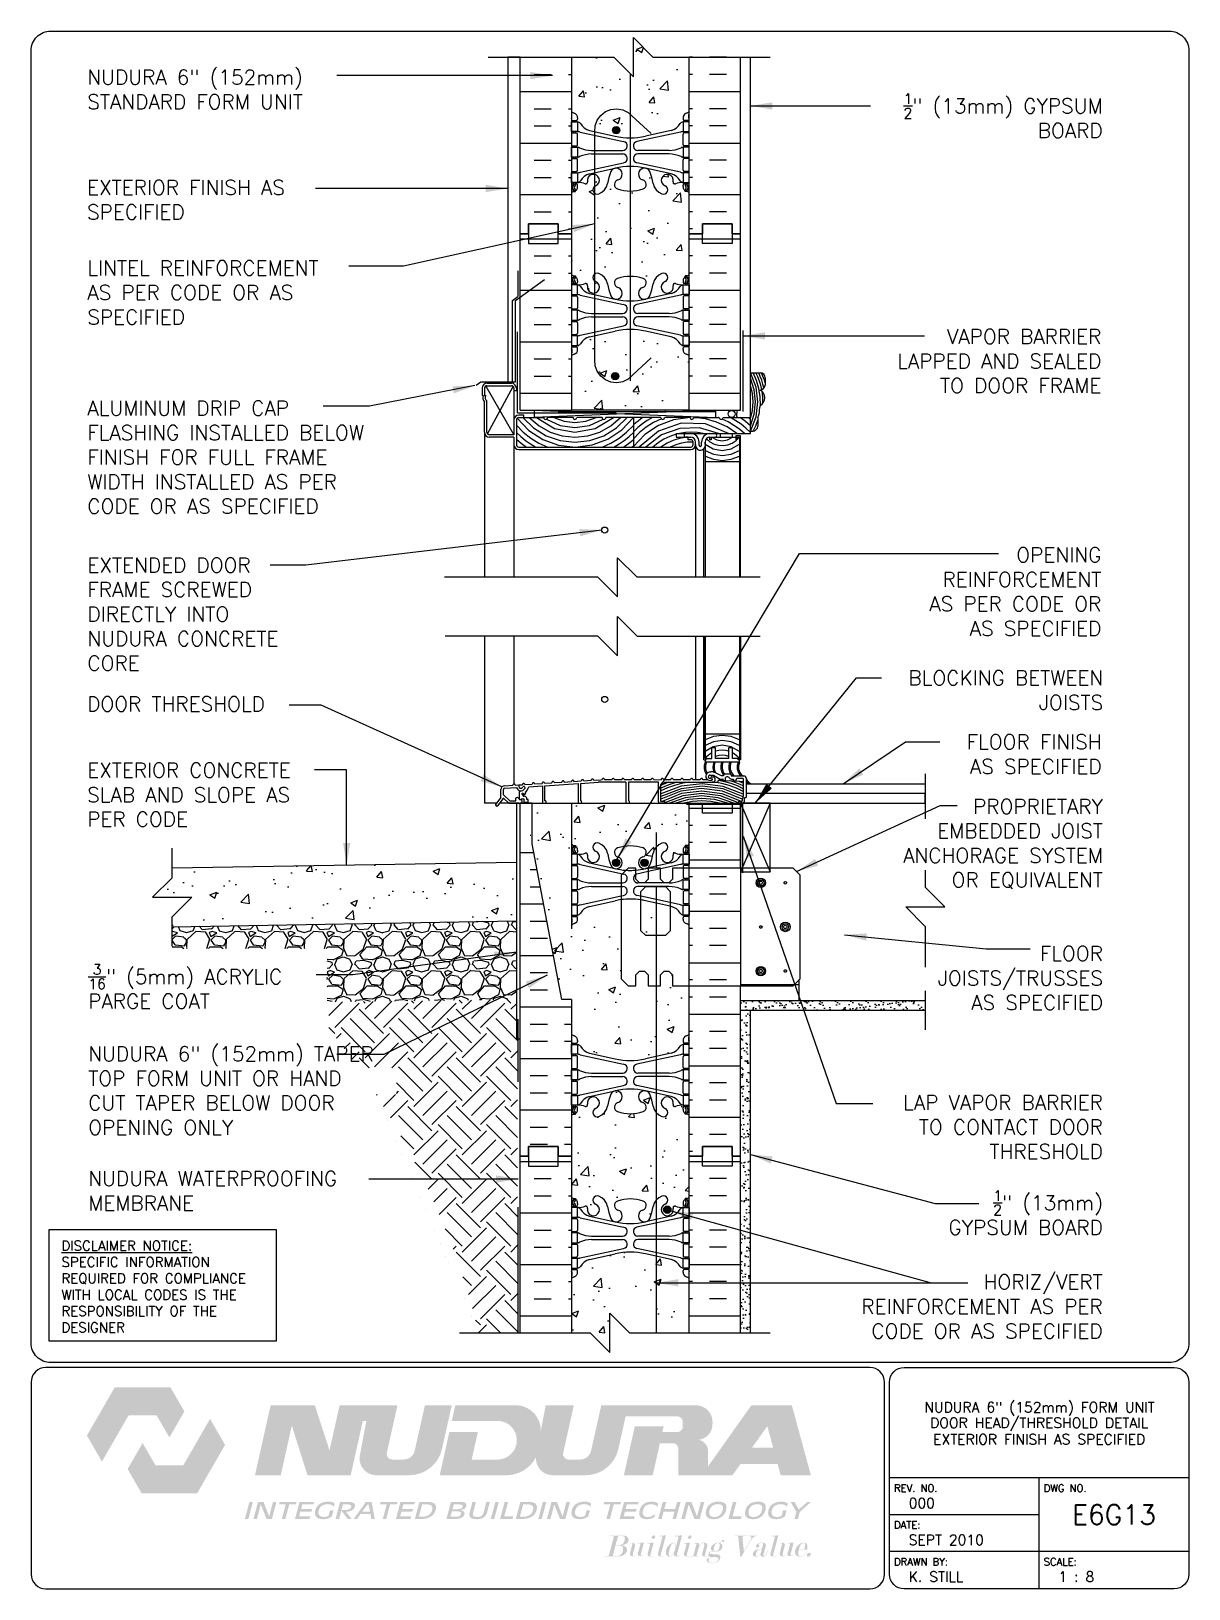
# Paper-space layout 'E6G13' of a CAD drawing. Header units: inches. Extents: x 0.42 to 7.8, y 0.49 to 10.41.
# The model-space entities are those that its viewports show. They can reach past a viewport. Long polylines and large blocks are cut down to what shows.
import ezdxf
from ezdxf.enums import TextEntityAlignment as Align

# ---------------------------------------------------------------- set-up
doc = ezdxf.new("R2010")
doc.units = ezdxf.units.IN
doc.header["$LTSCALE"] = 0.5
doc.header["$MEASUREMENT"] = 0
doc.linetypes.add('DASHED2', pattern=[0.375, 0.25, -0.125])
doc.linetypes.add('HIDDEN2', pattern=[0.1875, 0.125, -0.0625])
for name, color, linetype in [('HATCH', 12, 'Continuous'), ('Hidden2', 12, 'HIDDEN2'), ('line25', 2, 'Continuous'), ('LINE3', 3, 'Continuous'), ('LINE50', 5, 'Continuous'), ('LINE65', 3, 'Continuous'), ('LINE9', 9, 'Continuous'), ('LOGO', 7, 'Continuous'), ('TBK_LINE65', 3, 'Continuous'), ('TBK_TEXT', 4, 'Continuous'), ('TEXT', 4, 'Continuous'), ('Web_Edge', 9, 'Continuous')]:
    doc.layers.add(name, color=color, linetype=linetype)
doc.styles.add('DIM', font='romans.shx', dxfattribs={"width": 0.7})
doc.styles.add('ROMANS', font='romans.shx', dxfattribs={"height": 1.125})
doc.dimstyles.new('ext_12', dxfattribs={"dimscale": 12, "dimtxt": 0.09375, "dimasz": 0.09375, "dimexe": 0.09375, "dimexo": 0.0625, "dimgap": 0.0625, "dimtad": 1, "dimdec": 1, "dimzin": 3, "dimdsep": 46, "dimlunit": 4, "dimtxsty": 'DIM', "dimcen": 0.09, "dimdle": 0.09375, "dimclrt": 4, "dimadec": 0, "dimazin": 0, "dimtfac": 1, "dimtdec": 1, "dimtmove": 2, "dimatfit": 3, "dimfxl": 1, "dimfrac": 2, "dimtolj": 1, "dimtzin": 0, "dimarcsym": 0})
pattern_1 = [(50, (0, 0), (3.586301, -0.313761), [0.375, -4.125]), (355, (0, 0), (-0.693757, 3.76096), [0.3, -3.3]), (100.45144, (0.299, -0.026), (2.892544, 3.4472), [0.318701, -3.50571]), (46.1842, (0, 1), (5.336207, -0.827596), [0.5625, -6.1875]), (96.63564, (0.4447, 0.931), (4.67331, 4.870593), [0.47805, -5.25857]), (351.1842, (0, 1), (4.67331, 4.870593), [0.45, -4.95]), (21, (0.5, 0.75), (2.984535, -2.013094), [0.375, -4.125]), (326, (0.5, 0.75), (1.216577, 3.62575), [0.3, -3.3]), (71.45144, (0.7487, 0.5822), (4.201112, 1.612656), [0.318701, -3.50571]), (37.5, (0, 0), (0.0607993, 1.6644693), [0, -3.26, 0, -3.35, 0, -3.3125]), (7.5, (0, 0), (1.3153477, 1.9720586), [0, -1.91, 0, -3.185, 0, -1.2625]), (327.5, (-1.115, 0), (2.6691122, -0.1127744), [0, -1.25, 0, -3.9, 0, -5.175]), (317.5, (-1.615, 0), (2.915931, 0.500525), [0, -1.625, 0, -2.59, 0, -3.675])]

psp = doc.layouts.new('E6G13')

# ---------------------------------------------------------------- texts
at = {"layer": 'TBK_TEXT', "color": 7, "style": 'ROMANS'}
for s, p in [('REV. NO.', (5.9215, 1.107)), ('DWG NO.', (6.876, 1.107)), ('DATE:', (5.9215, 0.8726)), ('DRAWN BY:', (5.9215, 0.6382)), ('SCALE:', (6.876, 0.6382))]:
    psp.add_text(s, height=0.04688, dxfattribs=at).set_placement(p)
at = {"layer": 'TEXT', "insert": (0.6134, 2.7065), "char_height": 0.0625, "width": 1.41371, "attachment_point": 1, "style": 'ROMANS'}
psp.add_mtext('{\\Fromans.shx|c1;\\LDISCLAIMER NOTICE:\\l\\PSPECIFIC INFORMATION REQUIRED FOR COMPLIANCE WITH LOCAL CODES IS THE RESPONSIBILITY OF THE DESIGNER}', dxfattribs=at)

msp = doc.modelspace()

# ---------------------------------------------------------------- texts
at = {"layer": 'TEXT', "char_height": 0.75, "style": 'ROMANS'}
for s, insert, width, attachment_point in [('NUDURA 6" (152mm) STANDARD FORM UNIT', (422.947, 708.61), 16.08776, 4), ('\\A1;{\\H0.7x;\\S1/2;}" (13mm) GYPSUM BOARD', (474.737, 708.398), 12.40385, 3), ('EXTERIOR FINISH AS SPECIFIED', (422.933, 702.988), 12.54928, 4), ('LINTEL REINFORCEMENT AS PER CODE OR AS SPECIFIED', (422.948, 699.884), 13.78316, 1), ('VAPOR BARRIER LAPPED AND SEALED TO DOOR FRAME ', (474.67, 696.388), 13.15095, 3), ('ALUMINUM DRIP CAP FLASHING INSTALLED BELOW FINISH FOR FULL FRAME WIDTH INSTALLED AS PER CODE OR AS SPECIFIED', (422.948, 692.74), 16.77089, 1), ('OPENING REINFORCEMENT AS PER CODE OR AS SPECIFIED', (474.67, 685.259), 10.38528, 3), ('EXTENDED DOOR FRAME SCREWED DIRECTLY INTO NUDURA CONCRETE CORE', (422.955, 681.865), 12.54928, 4), ('BLOCKING BETWEEN JOISTS', (474.763, 677.986), 11.52812, 6), ('DOOR THRESHOLD', (422.941, 677.284), 13.36658, 4), ('FLOOR FINISH AS SPECIFIED', (474.682, 675.727), 8.92326, 3), ('EXTERIOR CONCRETE SLAB AND SLOPE AS PER CODE', (422.941, 672.658), 13.36658, 4), ('PROPRIETARY EMBEDDED JOIST ANCHORAGE SYSTEM OR EQUIVALENT', (474.749, 670.155), 12.48719, 6), ('FLOOR JOISTS/TRUSSES AS SPECIFIED', (474.749, 663.314), 9.12398, 6), ('\\A1;{\\H0.7x;\\S3/16;}" (5mm) ACRYLIC PARGE COAT', (422.995, 662.885), 14.68791, 4), ('\\A1;NUDURA 6" (152mm) TAPER TOP FORM UNIT OR HAND CUT TAPER BELOW DOOR OPENING ONLY', (422.995, 657.578), 15.84319, 4), ('\\A1;{\\H1x;LAP VAPOR BARRIER TO CONTACT DOOR THRESHOLD }', (474.747, 655.723), 11.47142, 6), ('NUDURA WATERPROOFING MEMBRANE', (422.995, 652.471), 14.68791, 4), ('\\A1;{\\H0.7x;\\S1/2;}" (13mm) GYPSUM BOARD', (474.747, 651.36), 9.12398, 6), ('HORIZ/VERT REINFORCEMENT AS PER CODE OR AS SPECIFIED', (474.737, 648.198), 14.41487, 3)]:
    msp.add_mtext(s, dxfattribs=dict(at, insert=insert, width=width, attachment_point=attachment_point))

# ---------------------------------------------------------------- blocks, each defined once
blk = doc.blocks.new('TITLEBLOCK-Tag')
at = {"style": 'ROMANS'}
for tag, height, p in [('TITLE_LINE_1', 0.0625, (0.927, -0.1328)), ('TITLE_LINE_2', 0.0625, (0.9294, -0.2258)), ('CENTRE-LINE-3', 0.0625, (0.927, -0.3246)), ('TITLE_LINE_4', 0.0625, (0.927, -0.4299)), ('TITLE_LINE_5', 0.0625, (0.927, -0.526)), ('DWG', 0.125, (1.4043, -0.9102))]:
    blk.add_attdef(tag, text='', height=height, dxfattribs=at).set_placement(p, align=Align.MIDDLE_CENTER)
for tag, p in [('LATEST_REVISION', (0.0954, -0.8366)), ('REVISION_DATE', (0.0954, -1.071)), ('DRAWN_BY', (0.0954, -1.3053)), ('SCALE', (1.0499, -1.3053))]:
    blk.add_attdef(tag, text='', height=0.0469, dxfattribs=at).set_placement(p, align=Align.MIDDLE_LEFT)

# ---------------------------------------------------------------- hatches: boundary and pattern name
at = {"layer": 'HATCH'}
h = msp.add_hatch(dxfattribs=at)
h.set_pattern_fill('AR-CONC', color=256, scale=0.5)
h.set_pattern_definition(pattern_1)
h.paths.add_polyline_path([(452.735, 648.965), (451.413, 649.255, 0.057795), (450.645, 649.344, 0.057795), (449.877, 649.255), (448.555, 648.965, 0.196323), (448.106, 648.619, -0.188973), (447.95, 648.524), (447.845, 648.524), (447.845, 648.454), (447.893, 648.454, -0.414214), (447.955, 648.391), (447.955, 648.324, -0.317837), (447.788, 648.088, 0.082415), (447.645, 648.009), (447.645, 645.228), (448.598, 645.228), (449.598, 644.228), (449.598, 646.228), (450.598, 645.228), (453.645, 645.228), (453.645, 648.009, 0.082415), (453.502, 648.088, -0.317837), (453.335, 648.324), (453.335, 648.391, -0.414214), (453.398, 648.454), (453.445, 648.454), (453.445, 648.524), (453.34, 648.524, -0.188973), (453.184, 648.619, 0.196323)])
h.paths.add_polyline_path([(453.645, 654.228), (453.645, 656.317, 0.064398), (453.535, 656.383), (453.445, 656.383), (453.445, 656.424, -0.249069), (453.335, 656.631), (453.335, 656.699, -0.414214), (453.398, 656.761), (453.445, 656.761), (453.445, 656.831), (453.34, 656.831, 0.10046), (452.946, 656.774, -0.601435), (452.827, 656.879, 2.182095), (452.417, 656.666, -1), (452.253, 656.258, -0.24438), (451.805, 656.778, 0.053157), (451.639, 657.392, 1.553132), (451.281, 656.968, -0.735593), (451.294, 656.51, -0.082755), (450.645, 656.402, -0.082755), (449.996, 656.51, -0.735593), (450.009, 656.968, 1.553132), (449.651, 657.392, 0.053157), (449.485, 656.778, -0.24438), (449.037, 656.258, -1), (448.873, 656.666, 2.182095), (448.463, 656.879, -0.601435), (448.344, 656.774, 0.10046), (447.95, 656.831), (447.845, 656.831), (447.845, 656.761), (447.893, 656.761, -0.414214), (447.955, 656.699), (447.955, 656.631, -0.249069), (447.845, 656.424), (447.845, 656.383), (447.755, 656.383, 0.064398), (447.645, 656.317), (447.645, 652.139, 0.064398), (447.755, 652.073), (447.845, 652.073), (447.845, 652.031, -0.249069), (447.955, 651.824), (447.955, 651.756, -0.414214), (447.893, 651.694), (447.845, 651.694), (447.845, 651.624), (447.95, 651.624, 0.10046), (448.344, 651.681, -0.601435), (448.463, 651.576, 2.182095), (448.873, 651.789, -1), (449.037, 652.197, -0.24438), (449.485, 651.677, 0.053157), (449.651, 651.063, 1.553132), (450.009, 651.487, -0.735593), (449.996, 651.945, -0.082755), (450.645, 652.053, -0.082755), (451.294, 651.945, -0.735593), (451.281, 651.487, 1.553132), (451.639, 651.063, 0.053157), (451.805, 651.677, -0.24438), (452.253, 652.197, -1), (452.417, 651.789, 2.182095), (452.827, 651.576, -0.601435), (452.946, 651.681, 0.10046), (453.34, 651.624), (453.445, 651.624), (453.445, 651.694), (453.398, 651.694, -0.414214), (453.335, 651.756), (453.335, 651.824, -0.249069), (453.445, 652.031), (453.445, 652.073), (453.535, 652.073, 0.064398), (453.645, 652.139)])
h.paths.add_polyline_path([(453.645, 662.92), (452.801, 662.92), (452.801, 663.483), (452.614, 663.67), (452.364, 663.67), (452.176, 663.483), (452.176, 662.92), (451.551, 662.92), (451.551, 663.483), (451.364, 663.67), (451.114, 663.67), (450.926, 663.483), (450.926, 662.92), (450.53, 662.92), (450.176, 663.274), (450.176, 667.312, 0.022282), (449.877, 667.255), (448.555, 666.965, 0.196323), (448.106, 666.619, -0.188973), (447.95, 666.524), (447.845, 666.524), (447.845, 666.454), (447.893, 666.454, -0.414214), (447.955, 666.391), (447.955, 666.324, -0.317837), (447.788, 666.088, 0.082415), (447.645, 666.009), (447.645, 662.228), (447.645, 660.446, 0.082415), (447.788, 660.367, -0.317837), (447.955, 660.131), (447.955, 660.064, -0.414214), (447.893, 660.001), (447.845, 660.001), (447.845, 659.931), (447.95, 659.931, -0.188973), (448.106, 659.837, 0.196323), (448.555, 659.49), (449.877, 659.2, 0.057795), (450.645, 659.111, 0.057795), (451.413, 659.2), (452.735, 659.49, 0.196323), (453.184, 659.837, -0.188973), (453.34, 659.931), (453.445, 659.931), (453.445, 660.001), (453.398, 660.001, -0.414214), (453.335, 660.064), (453.335, 660.131, -0.317837), (453.502, 660.367, 0.082415), (453.645, 660.446)])
h.paths.add_polyline_path([(447.645, 672.228), (446.958, 672.228), (445.645, 672.228), (445.645, 670.156), (447.145, 662.228), (447.645, 662.228)])
h.paths.add_polyline_path([(452.685, 666.976), (451.413, 667.255, 0.017332), (451.185, 667.301), (451.185, 665.728), (451.435, 665.478), (452.435, 665.478), (452.685, 665.728)], flags=17)
h.paths.add_polyline_path([(453.645, 672.228), (447.645, 672.228), (447.645, 670.139, 0.064398), (447.755, 670.073), (447.845, 670.073), (447.845, 670.031, -0.249069), (447.955, 669.824), (447.955, 669.756, -0.414214), (447.893, 669.694), (447.845, 669.694), (447.845, 669.624), (447.95, 669.624, 0.10046), (448.344, 669.681, -0.601435), (448.463, 669.576, 2.182095), (448.873, 669.789, -1), (449.037, 670.197, -0.24438), (449.485, 669.677, 0.053157), (449.651, 669.063, 1.553132), (450.009, 669.487, -0.735593), (449.996, 669.945, -0.082755), (450.645, 670.053, -0.082755), (451.294, 669.945, -0.735593), (451.281, 669.487, 1.553132), (451.639, 669.063, 0.053157), (451.805, 669.677, -0.24438), (452.253, 670.197, -1), (452.417, 669.789, 2.182095), (452.827, 669.576, -0.601435), (452.946, 669.681, 0.10046), (453.34, 669.624), (453.445, 669.624), (453.445, 669.694), (453.398, 669.694, -0.414214), (453.335, 669.756), (453.335, 669.824, -0.249069), (453.445, 670.031), (453.445, 670.073), (453.535, 670.073, 0.064398), (453.645, 670.139)])
h.paths.add_polyline_path([(453.645, 695.04, 0.082415), (453.502, 695.119, -0.317837), (453.335, 695.354), (453.335, 695.422, -0.414214), (453.398, 695.484), (453.445, 695.484), (453.445, 695.554), (453.34, 695.554, -0.188973), (453.184, 695.649, 0.196323), (452.735, 695.996), (451.413, 696.286, 0.057795), (450.645, 696.375, 0.057795), (449.877, 696.286), (448.555, 695.996, 0.196323), (448.106, 695.649, -0.188973), (447.95, 695.554), (447.845, 695.554), (447.845, 695.484), (447.893, 695.484, -0.414214), (447.955, 695.422), (447.955, 695.354, -0.317837), (447.788, 695.119, 0.082415), (447.645, 695.04), (447.645, 692.258), (453.645, 692.258)])
h.paths.add_polyline_path([(453.645, 701.258), (453.645, 703.347, 0.064398), (453.535, 703.413), (453.445, 703.413), (453.445, 703.455, -0.249069), (453.335, 703.662), (453.335, 703.73, -0.414214), (453.398, 703.792), (453.445, 703.792), (453.445, 703.862), (453.34, 703.862, 0.10046), (452.946, 703.805, -0.601435), (452.827, 703.91, 2.182095), (452.417, 703.697, -1), (452.253, 703.288, -0.24438), (451.805, 703.809, 0.053157), (451.639, 704.423, 1.553132), (451.281, 703.999, -0.735593), (451.294, 703.541, -0.082755), (450.645, 703.433, -0.082755), (449.996, 703.541, -0.735593), (450.009, 703.999, 1.553132), (449.651, 704.423, 0.053157), (449.485, 703.809, -0.24438), (449.037, 703.288, -1), (448.873, 703.697, 2.182095), (448.463, 703.91, -0.601435), (448.344, 703.805, 0.10046), (447.95, 703.862), (447.845, 703.862), (447.845, 703.792), (447.893, 703.792, -0.414214), (447.955, 703.73), (447.955, 703.662, -0.249069), (447.845, 703.455), (447.845, 703.413), (447.755, 703.413, 0.064398), (447.645, 703.347), (447.645, 701.258), (447.645, 699.169, 0.064398), (447.755, 699.103), (447.845, 699.103), (447.845, 699.062, -0.249069), (447.955, 698.854), (447.955, 698.787, -0.414214), (447.893, 698.724), (447.845, 698.724), (447.845, 698.654), (447.95, 698.654, 0.10046), (448.344, 698.712, -0.601435), (448.463, 698.607, 2.182095), (448.873, 698.82, -1), (449.037, 699.228, -0.24438), (449.485, 698.707, 0.053157), (449.651, 698.093, 1.553132), (450.009, 698.518, -0.735593), (449.996, 698.976, -0.082755), (450.645, 699.084, -0.082755), (451.294, 698.976, -0.735593), (451.281, 698.518, 1.553132), (451.639, 698.093, 0.053157), (451.805, 698.707, -0.24438), (452.253, 699.228, -1), (452.417, 698.82, 2.182095), (452.827, 698.607, -0.601435), (452.946, 698.712, 0.10046), (453.34, 698.654), (453.445, 698.654), (453.445, 698.724), (453.398, 698.724, -0.414214), (453.335, 698.787), (453.335, 698.854, -0.249069), (453.445, 699.062), (453.445, 699.103), (453.535, 699.103, 0.064398), (453.645, 699.169)])
h.paths.add_polyline_path([(453.645, 710.258), (451.801, 710.258), (450.801, 711.258), (450.801, 709.258), (449.801, 710.258), (447.645, 710.258), (447.645, 707.477, 0.082415), (447.788, 707.398, -0.317837), (447.955, 707.162), (447.955, 707.095, -0.414214), (447.893, 707.032), (447.845, 707.032), (447.845, 706.962), (447.95, 706.962, -0.188973), (448.106, 706.867, 0.196323), (448.555, 706.521), (449.877, 706.23, 0.057795), (450.645, 706.141, 0.057795), (451.413, 706.23), (452.735, 706.521, 0.196323), (453.184, 706.867, -0.188973), (453.34, 706.962), (453.445, 706.962), (453.445, 707.032), (453.398, 707.032, -0.414214), (453.335, 707.095), (453.335, 707.162, -0.317837), (453.502, 707.398, 0.082415), (453.645, 707.477)])
h = msp.add_hatch(dxfattribs=at)
h.set_pattern_fill('INSUL', color=256, scale=7, style=0)
h.set_pattern_definition([(0, (-2478.5165, 304.2487), (0, 2.625), []), (0, (-2478.5165, 305.1237), (0, 2.625), [0.875, -0.875]), (0, (-2478.5165, 305.9987), (0, 2.625), [0.875, -0.875])])
h.paths.add_polyline_path([(447.645, 710.258), (445.02, 710.258), (445.02, 701.258), (445.458, 701.258), (445.458, 701.758), (446.958, 701.758), (446.958, 701.258), (447.645, 701.258)])
h = msp.add_hatch(dxfattribs=at)
h.set_pattern_fill('INSUL', color=256, scale=7, style=0)
h.set_pattern_definition([(180, (3379.8066, 304.2487), (0, 2.625), []), (180, (3379.8066, 305.1237), (0, 2.625), [0.875, -0.875]), (180, (3379.8066, 305.9987), (0, 2.625), [0.875, -0.875])])
h.paths.add_polyline_path([(456.27, 710.258), (453.645, 710.258), (453.645, 701.258), (454.333, 701.258), (454.333, 701.758), (455.833, 701.758), (455.833, 701.258), (456.27, 701.258)])
h = msp.add_hatch(dxfattribs=at)
h.set_pattern_fill('INSUL', color=256, scale=7, style=0)
h.set_pattern_definition([(0, (-2478.5165, 286.2487), (0, 2.625), []), (0, (-2478.5165, 287.1237), (0, 2.625), [0.875, -0.875]), (0, (-2478.5165, 287.9987), (0, 2.625), [0.875, -0.875])])
h.paths.add_polyline_path([(445.02, 692.258), (447.645, 692.258), (447.645, 701.258), (446.958, 701.258), (446.958, 701.758), (445.458, 701.758), (445.458, 701.258), (445.02, 701.258)])
h = msp.add_hatch(dxfattribs=at)
h.set_pattern_fill('INSUL', color=256, scale=7, style=0)
h.set_pattern_definition([(180, (3379.8066, 286.2487), (0, 2.625), []), (180, (3379.8066, 287.1237), (0, 2.625), [0.875, -0.875]), (180, (3379.8066, 287.9987), (0, 2.625), [0.875, -0.875])])
h.paths.add_polyline_path([(453.645, 692.258), (456.27, 692.258), (456.27, 701.258), (455.833, 701.258), (455.833, 701.758), (454.333, 701.758), (454.333, 701.258), (453.645, 701.258)])
h = msp.add_hatch(dxfattribs=at)
h.set_pattern_fill('INSUL', color=256, scale=7, style=0)
h.set_pattern_definition([(180, (3379.8066, 257.218), (0, 2.625), []), (180, (3379.8066, 258.093), (0, 2.625), [0.875, -0.875]), (180, (3379.8066, 258.968), (0, 2.625), [0.875, -0.875])])
h.paths.add_polyline_path([(456.27, 654.228), (455.833, 654.228), (455.833, 654.728), (454.333, 654.728), (454.333, 654.228), (453.645, 654.228), (453.645, 672.228), (454.333, 672.228), (454.333, 672.728), (455.833, 672.728), (455.833, 672.228), (456.27, 672.228)])
h = msp.add_hatch(dxfattribs=at)
h.set_pattern_fill('INSUL', color=256, scale=7, style=0)
h.set_pattern_definition([(0, (-2482.212, 202.4649), (0, 2.625), []), (0, (-2482.212, 203.3399), (0, 2.625), [0.875, -0.875]), (0, (-2482.212, 204.2149), (0, 2.625), [0.875, -0.875])])
edge = h.paths.add_edge_path()
edge.add_line((447.645, 662.228), (447.145, 662.228))
edge.add_line((447.145, 662.228), (445.395, 671.478))
edge.add_line((445.395, 671.478), (445.395, 672.228))
edge.add_line((445.395, 672.228), (445.02, 672.228))
edge.add_line((445.02, 672.228), (445.02, 654.228))
edge.add_line((445.02, 654.228), (445.458, 654.228))
edge.add_line((445.458, 654.228), (445.458, 654.728))
edge.add_line((445.458, 654.728), (446.958, 654.728))
edge.add_line((446.958, 654.728), (446.958, 654.228))
edge.add_line((446.958, 654.228), (447.395, 654.228))
edge.add_line((447.645, 662.228), (447.645, 654.228))
h = msp.add_hatch(dxfattribs=at)
h.set_pattern_fill('AR-CONC', color=256, scale=0.5)
h.set_pattern_definition(pattern_1)
h.paths.add_polyline_path([(444.833, 669.227), (427.282, 668.931), (427.282, 668.432), (426.282, 667.432), (428.282, 667.432), (427.282, 666.432), (427.282, 665.932), (444.833, 666.224)])
h = msp.add_hatch(dxfattribs=at)
h.set_pattern_fill('GRAVEL', color=256, scale=2, style=0)
h.set_pattern_definition([(228.0128, (1.44, 2), (-15.999996464, -18.000002683), [0.269072, -26.638176]), (184.9697, (1.26, 1.8), (24.000002103, 1.999982614), [0.461736, -45.71185]), (132.5104, (0.8, 1.76), (19.999981437, -22.000017348), [0.325576, -32.232064]), (267.2737, (0.02, 1.26), (1.999992035, 40.00000059), [0.420476, -41.627116]), (292.8337, (0, 0.84), (-10.000019811, 23.999992824), [0.41231, -40.818746]), (357.2737, (0.16, 0.46), (-40.00000059, 1.999992035), [0.420476, -41.627116]), (37.6942, (0.58, 0.44), (-26.000014691, -19.99998081), [0.556058, -55.049698]), (72.2553, (1.02, 0.78), (14.0000215254, 43.9999924625), [0.524976, -51.972642]), (121.4296, (1.18, 1.28), (-16.000016468, 25.999990073), [0.4219, -41.768146]), (175.2364, (0.96, 1.64), (22.000001893, -1.999983065), [0.481664, -23.601526]), (222.3974, (0.48, 1.68), (-24.000014702, -21.999984164), [0.622896, -61.66675]), (138.8141, (2, 1.24), (-14.000005894, 11.999994627), [0.212602, -21.047688]), (171.4692, (1.84, 1.38), (25.99999657, -4.00001582), [0.404474, -40.043022]), (225, (1.44, 1.44), (-2e-16, -2.0000006), [0.282842, -2.545584]), (203.1986, (1.3, 1.68), (9.99999946, 4.00000265), [0.152316, -15.07923]), (291.8014, (1.16, 1.62), (-1.99999982, 6.00000055), [0.215406, -10.554924]), (30.9638, (1.24, 1.42), (5.99999604, 4.00000497), [0.349858, -11.312046]), (161.5651, (1.54, 1.6), (4.00000087, -1.9999968), [0.252982, -6.071574]), (16.3895, (0, 1.62), (20.000004397, 5.99998542), [0.3544, -35.08569]), (70.3462, (0.34, 1.72), (-7.999990495, -22.000004271), [0.297322, -29.434816]), (293.1986, (1.54, 2), (-4.00000265, 9.99999946), [0.30463, -14.926916]), (343.6105, (1.66, 1.72), (-20.000004397, 5.99998542), [0.3544, -35.08569]), (339.444, (0, 0.38), (-10.00000369, 3.99999199), [0.34176, -16.746248]), (294.7751, (0.32, 0.26), (-9.999984378, 22.000006844), [0.286356, -28.349286]), (66.8014, (1.56, 0), (4.00000265, 9.99999946), [0.30463, -14.926916]), (17.354, (1.68, 0.28), (-26.000004038, -7.999989005), [0.335262, -33.190848]), (69.444, (0.58, 0), (-3.99999199, -10.00000369), [0.17088, -16.917128]), (101.3099, (1.44, 0), (-1.99999526, 8.0000015), [0.10198, -10.096058]), (165.9638, (1.42, 0.1), (6.0000011, -1.99999611), [0.41231, -7.8339]), (186.009, (1.02, 0.2), (19.999999502, 1.999998635), [0.3821, -37.827846]), (303.6901, (1.24, 1.24), (-2.00000267, 3.9999991), [0.288444, -6.922658]), (353.1572, (1.4, 1), (33.999998731, -4.000015996), [0.503588, -49.855126]), (60.9454, (1.9, 0.94), (-8.000000054, -14.00000077), [0.205912, -20.385348]), (90, (2, 1.12), (-2, 2), [0.12, -1.88]), (120.2564, (0.98, 0.26), (7.999989774, -14.000004912), [0.277848, -27.50704]), (48.0128, (0.84, 0.5), (15.999996464, 18.000002683), [0.538144, -26.369104]), (0, (1.2, 0.9), (2, 2), [0.52, -1.48]), (325.3048, (1.72, 0.9), (-19.999988518, 14.00001722), [0.316228, -31.306548]), (254.0546, (1.98, 0.72), (-1.99999978, -8.00000025), [0.291204, -14.269016]), (207.646, (1.9, 0.44), (-37.999991614, -20.000015426), [0.47413, -46.938948]), (175.4261, (1.48, 0.22), (-26.000001117, 1.999989602), [0.501598, -49.658148])])
h.paths.add_polyline_path([(427.284, 664.818), (435.175, 664.818), (435.175, 662.096), (444.833, 662.224), (444.833, 666.224), (427.282, 665.932), (427.282, 664.932)])
h = msp.add_hatch(dxfattribs=at)
h.set_pattern_fill('EARTH', color=256, scale=7, angle=45, style=0)
edge = h.paths.add_edge_path()
edge.add_line((438.716, 657.385), (437.67, 657.385))
edge.add_arc((403.189, 635.264), 40.967, 14.07553, 32.68181, ccw=False)
edge.add_line((442.926, 645.228), (444.895, 645.228))
edge.add_line((444.895, 645.228), (444.895, 660.224))
edge.add_line((444.895, 660.224), (444.833, 660.224))
edge.add_line((444.833, 660.224), (444.833, 662.224))
edge.add_line((444.833, 662.224), (435.266, 662.098))
edge.add_line((435.266, 662.098), (435.275, 660.736))
edge.add_arc((403.189, 635.264), 40.967, 34.96385, 38.44382, ccw=False)
edge.add_line((436.762, 658.741), (438.716, 658.741))
edge.add_line((438.716, 658.741), (438.716, 657.385))
h = msp.add_hatch(dxfattribs=at)
h.set_pattern_fill('AR-SAND', color=256, scale=0.25, style=0)
h.set_pattern_definition([(37.5, (456.4307, 655.85575), (-0.015748, 0.481706), [0, -0.38, 0, -0.425, 0, -0.40625]), (7.5, (456.4307, 655.85575), (0.442444, 0.705537), [0, -0.205, 0, -0.3425, 0, -0.13125]), (327.5, (456.1232, 655.85575), (0.778535, 0.001415), [0, -0.125, 0, -0.45, 0, -0.5875]), (317.5, (456.1232, 655.85575), (0.751532, 0.21942), [0, -0.0625, 0, -0.295, 0, -0.3375])])
h.paths.add_polyline_path([(456.77, 661.67), (456.27, 661.67), (456.27, 654.228), (456.27, 645.228), (456.77, 645.228)])
h.paths.add_polyline_path([(465.683, 661.67), (465.683, 662.17), (456.261, 662.17), (456.261, 661.67)])
h = msp.add_hatch(dxfattribs=at)
h.set_pattern_fill('INSUL', color=256, scale=7, style=0)
h.set_pattern_definition([(0, (-2478.5165, 239.218), (0, 2.625), []), (0, (-2478.5165, 240.093), (0, 2.625), [0.875, -0.875]), (0, (-2478.5165, 240.968), (0, 2.625), [0.875, -0.875])])
h.paths.add_polyline_path([(445.02, 645.228), (447.645, 645.228), (447.645, 654.228), (446.958, 654.228), (446.958, 654.728), (445.458, 654.728), (445.458, 654.228), (445.02, 654.228)])
h = msp.add_hatch(dxfattribs=at)
h.set_pattern_fill('INSUL', color=256, scale=7, style=0)
h.set_pattern_definition([(180, (3379.8066, 239.218), (0, 2.625), []), (180, (3379.8066, 240.093), (0, 2.625), [0.875, -0.875]), (180, (3379.8066, 240.968), (0, 2.625), [0.875, -0.875])])
h.paths.add_polyline_path([(453.645, 645.228), (456.27, 645.228), (456.27, 654.228), (455.833, 654.228), (455.833, 654.728), (454.333, 654.728), (454.333, 654.228), (453.645, 654.228)])
at = {"layer": 'LINE3'}
for points in [[(451.551, 669.193, 1), (451.176, 669.193, 1)], [(451.551, 669.193, 1), (451.176, 669.193, 1)], [(452.718, 651.506, 1), (452.343, 651.506, 1)], [(452.718, 651.506, 1), (452.343, 651.506, 1)]]:
    msp.add_hatch(color=256, dxfattribs=at).paths.add_polyline_path(points)
at = {"layer": 'LINE65'}
for points in [[(450.114, 706.532, 1), (449.739, 706.532, 1)], [(450.055, 693.998, 1), (449.68, 693.998, 1)], [(450.114, 669.193, 1), (449.739, 669.193, 1)]]:
    msp.add_hatch(color=256, dxfattribs=at).paths.add_polyline_path(points)
at = {"layer": 'LINE9'}
msp.add_hatch(color=0, dxfattribs=at).paths.add_polyline_path([(456.555, 673.465), (456.555, 673.215), (456.788, 673.215, -0.1174)])

# ---------------------------------------------------------------- linework, layer by layer
at = {"layer": 'HATCH', "color": 6, "linetype": 'DASHED2'}
for p, q in [((444.908, 699.362), (444.908, 698.061)), ((444.637, 697.845), (444.908, 698.061)), ((444.637, 693.728), (444.637, 697.845)), ((444.895, 692.133), (444.895, 696.258)), ((456.395, 692.191), (456.395, 696.316)), ((444.895, 692.133), (449.926, 692.133)), ((446.971, 692.191), (456.395, 692.191)), ((453.51, 672.186), (456.363, 672.186)), ((456.363, 672.186), (456.363, 668.679))]:
    msp.add_line(p, q, dxfattribs=at)
at = {"layer": 'HATCH'}
for p, q in [((443.279, 693.491), (444.708, 691.008)), ((443.359, 691.056), (444.671, 693.472)), ((445.747, 692.258), (454.987, 691.883)), ((454.987, 692.258), (445.747, 691.883))]:
    msp.add_line(p, q, dxfattribs=at)
at = {"layer": 'HATCH', "linetype": 'HIDDEN2'}
for p, q in [((450.242, 668.632), (450.305, 668.618)), ((452.176, 668.878), (451.551, 668.742)), ((453.335, 668.92), (453.335, 668.456)), ((450.176, 668.164), (450.256, 668.164)), ((450.176, 667.984), (450.256, 667.984)), ((452.63, 668.164), (451.034, 668.164)), ((452.63, 667.984), (451.034, 667.984)), ((453.645, 668.394), (453.398, 668.394)), ((453.445, 668.394), (453.445, 668.324)), ((453.445, 667.824), (453.445, 667.754)), ((453.535, 668.394), (453.535, 668.324)), ((453.535, 667.824), (453.535, 667.754)), ((450.176, 667.501), (450.305, 667.529)), ((451.185, 667.485), (450.985, 667.529)), ((453.196, 667.048), (452.685, 667.159)), ((452.735, 666.965), (452.685, 666.976)), ((453.335, 667.691), (453.335, 667.156)), ((453.645, 667.754), (453.398, 667.754)), ((453.645, 667.094), (453.398, 667.094)), ((453.445, 667.094), (453.445, 667.024)), ((453.535, 667.094), (453.535, 667.024)), ((453.335, 666.324), (453.335, 666.391)), ((453.645, 666.454), (453.398, 666.454)), ((453.445, 666.524), (453.445, 666.454)), ((453.535, 666.524), (453.535, 666.454)), ((453.635, 666.334), (453.635, 666.148)), ((451.966, 665.478), (451.966, 662.92))]:
    msp.add_line(p, q, dxfattribs=at)
at = {"layer": 'HATCH', "linetype": 'DASHED2'}
for p, q in [((453.645, 662.92), (453.645, 668.92)), ((456.27, 668.92), (456.27, 662.92))]:
    msp.add_line(p, q, dxfattribs=at)
at = {"layer": 'HATCH', "linetype": 'HIDDEN2'}
for points in [[(453.64, 667.824), (453.34, 667.824), (453.34, 668.324), (453.64, 668.324)], [(453.64, 666.524), (453.34, 666.524), (453.34, 667.024), (453.64, 667.024)]]:
    msp.add_lwpolyline(points, close=True, dxfattribs=at)
at = {"layer": 'HATCH'}
for centre, radius, start, end in [((454.114, 692.68), 3.043, 330.79191, 29.20809), ((454.114, 692.68), 3.168, 356.82501, 27.9516), ((454.114, 692.68), 3.293, 11.02431, 26.80339), ((454.114, 692.68), 3.418, 12.06508, 25.74948), ((454.114, 692.68), 3.543, 15.97737, 24.62702), ((454.114, 692.68), 2.918, 335.53997, 24.46003), ((454.114, 692.68), 2.793, 341.9887, 18.0113), ((454.114, 692.68), 3.293, 358.83219, 9.46294), ((454.114, 692.68), 2.668, 354.59844, 5.40156), ((447.821, 694.093), 3.71, 217.26473, 323.44249), ((447.821, 694.093), 3.46, 219.69274, 320.30726), ((447.821, 694.093), 3.21, 223.50487, 316.49513), ((447.821, 694.093), 2.96, 228.2938, 311.7062), ((447.821, 694.093), 2.71, 237.70671, 302.09274), ((447.821, 694.093), 2.46, 243.9392, 296.0608), ((453.763, 688.174), 3.71, 91.10883, 142.96959), ((453.763, 688.174), 4.21, 118.21148, 134.7082), ((453.763, 688.174), 4.46, 123.71489, 131.61023), ((453.763, 688.174), 4.71, 128.03306, 128.96237), ((453.763, 688.174), 3.96, 112.80269, 138.40991), ((453.763, 688.174), 3.46, 56.86567, 140.30711), ((453.763, 688.174), 3.71, 51.34839, 88.18395), ((453.763, 688.174), 3.96, 68.96277, 69.52836), ((453.763, 688.174), 3.96, 47.02498, 66.60474), ((453.763, 688.174), 4.21, 44.40811, 61.78852), ((453.763, 688.174), 4.46, 47.59808, 56.28511), ((453.763, 688.174), 4.71, 50.31754, 51.96694), ((454.114, 692.68), 3.168, 332.0612, 343.09677), ((447.821, 694.093), 3.96, 220.98814, 249.52807), ((447.821, 694.093), 4.21, 224.76368, 241.78832), ((447.821, 694.093), 3.96, 290.47193, 318.81125), ((447.821, 694.093), 4.21, 298.21168, 315.06048), ((453.763, 688.174), 3.21, 64.50404, 136.49495), ((453.763, 688.174), 2.96, 105.12631, 131.70599), ((453.763, 688.174), 2.71, 93.41748, 125.36823), ((453.763, 688.174), 2.96, 78.1976, 101.8024), ((455.333, 691.564), 1.109, 223.27596, 322.09907), ((455.333, 691.564), 0.859, 232.47643, 307.52357), ((447.821, 694.093), 4.46, 227.91634, 236.28495), ((447.821, 694.093), 4.71, 231.01391, 231.73931), ((447.821, 694.093), 4.46, 303.71505, 311.92613), ((447.821, 694.093), 4.71, 308.03319, 309.24988), ((453.763, 688.174), 2.46, 87.93861, 116.06043), ((455.333, 691.564), 1.359, 229.91632, 310.08368), ((455.333, 691.564), 1.609, 237.05377, 302.94623), ((455.333, 691.564), 1.859, 241.91962, 298.08038), ((455.333, 691.564), 2.109, 245.48639, 246.31054), ((455.333, 691.564), 2.109, 293.68946, 294.51361), ((455.333, 673.82), 2.109, 113.68946, 114.51361), ((455.333, 673.82), 2.109, 65.48639, 66.31054), ((455.333, 673.82), 1.859, 61.91962, 118.08038), ((455.333, 673.82), 1.609, 57.05377, 122.94623), ((455.333, 673.82), 1.359, 49.91632, 130.08368), ((455.333, 673.82), 1.109, 71.94117, 108.05883), ((455.333, 673.82), 1.109, 118.62538, 142.09907), ((455.333, 673.82), 0.859, 66.40783, 113.59217), ((455.333, 673.82), 1.109, 37.90093, 61.37462), ((454.284, 668.724), 4.746, 63.4244, 79.53512), ((454.284, 668.724), 4.871, 64.15759, 72.7487), ((454.284, 668.724), 4.996, 64.84991, 67.80102), ((454.284, 668.724), 4.621, 98.14098, 116.70502), ((454.284, 668.724), 4.746, 105.45299, 115.94835), ((454.284, 668.724), 4.871, 110.09665, 115.23499), ((454.284, 668.724), 4.496, 61.8192, 117.50926), ((454.284, 668.724), 4.371, 61.14847, 118.36595), ((454.284, 668.724), 4.246, 60.80511, 119.28069), ((454.284, 668.724), 4.121, 60.4102, 119.19208), ((454.284, 668.724), 3.996, 61.95798, 118.04202), ((454.284, 668.724), 3.871, 64.84022, 115.15978), ((454.284, 668.724), 4.621, 62.64642, 81.85902), ((454.284, 668.724), 3.746, 69.28149, 110.71851), ((454.284, 668.724), 3.621, 75.37959, 104.62041)]:
    msp.add_arc(centre, radius, start, end, dxfattribs=at)
at = {"layer": 'HATCH', "linetype": 'HIDDEN2'}
for centre, radius, start, end in [((450.256, 668.394), 0.23, 270, 77.60551), ((450.645, 672.159), 3.356, 266.15237, 270), ((450.645, 672.159), 3.356, 270, 274.80252), ((451.034, 668.394), 0.23, 118.04722, 270), ((450.256, 667.754), 0.23, 282.39449, 90), ((451.034, 667.754), 0.23, 90, 257.60551), ((452.6, 669.763), 1.6, 271.07972, 293.43266), ((452.6, 666.384), 1.6, 66.56734, 88.92028), ((453.344, 668.105), 0.219, 91.08005, 119.50625), ((453.344, 668.042), 0.219, 240.49375, 268.91995), ((453.344, 668.042), 0.219, 240.49375, 268.91995), ((453.398, 668.456), 0.0625, 180, 270), ((450.646, 663.966), 3.378, 90.01113, 97.99221), ((450.645, 663.988), 3.356, 80.74096, 90), ((453.431, 668.02), 1, 256.42909, 264.79907), ((453.398, 667.691), 0.0625, 90, 180), ((453.398, 667.156), 0.0625, 180, 270), ((452.536, 666.242), 0.75, 30.15498, 74.58381), ((453.383, 666.77), 0.25, 217.27766, 260.0823), ((453.398, 666.391), 0.0625, 90, 180), ((453.585, 666.324), 0.25, 180, 250.52878), ((453.655, 666.334), 0.02, 119.98802, 180), ((453.335, 665.617), 0.5, 51.68334, 70.52878), ((453.655, 666.148), 0.02, 180, 238.92705), ((453.335, 665.617), 0.6, 58.89067, 58.92705)]:
    msp.add_arc(centre, radius, start, end, dxfattribs=at)
at = {"layer": 'Hidden2'}
for p, q in [((445.395, 672.228), (445.458, 672.228)), ((446.958, 672.228), (447.645, 672.228)), ((447.645, 672.228), (447.645, 662.228))]:
    msp.add_line(p, q, dxfattribs=at)
at = {"layer": 'Hidden2', "linetype": 'HIDDEN2'}
msp.add_line((444.926, 645.228), (444.926, 661.226), dxfattribs=at)
at = {"layer": 'line25'}
for p, q in [((447.645, 710.258), (447.645, 701.258)), ((453.645, 701.258), (453.645, 710.258)), ((447.645, 701.258), (447.645, 692.258)), ((453.645, 692.258), (453.645, 701.258)), ((453.645, 668.92), (453.645, 672.228)), ((459.261, 662.17), (459.261, 663.234)), ((447.645, 662.228), (447.645, 645.228)), ((453.645, 654.228), (453.645, 662.92)), ((456.27, 662.978), (459.27, 662.978)), ((456.261, 662.17), (465.683, 662.17)), ((453.645, 645.228), (453.645, 654.228))]:
    msp.add_line(p, q, dxfattribs=at)
for points in [[(450.176, 668.567), (450.176, 663.274), (450.53, 662.92), (450.926, 662.92), (450.926, 663.483), (451.114, 663.67), (451.364, 663.67), (451.551, 663.483), (451.551, 662.92), (452.176, 662.92), (452.176, 663.483), (452.364, 663.67), (452.614, 663.67), (452.801, 663.483), (452.801, 662.92), (458.947, 662.92), (459.301, 663.274), (459.301, 668.567), (458.947, 668.92), (452.801, 668.92), (452.801, 668.358), (452.614, 668.17), (452.364, 668.17), (452.176, 668.358), (452.176, 668.92), (451.551, 668.92), (451.551, 668.358), (451.364, 668.17), (451.114, 668.17), (450.926, 668.358), (450.926, 668.92), (450.53, 668.92)], [(451.435, 665.478), (451.185, 665.728), (451.185, 667.728), (451.435, 667.978), (452.435, 667.978), (452.685, 667.728), (452.685, 665.728), (452.435, 665.478)]]:
    msp.add_lwpolyline(points, close=True, dxfattribs=at)
at = {"layer": 'LINE3'}
for p, q in [((451.966, 670.728), (451.966, 668.92)), ((451.966, 667.978), (451.966, 665.478)), ((451.966, 662.92), (451.966, 645.228))]:
    msp.add_line(p, q, dxfattribs=at)
for centre in [(451.364, 669.193), (451.364, 669.193), (452.53, 651.506), (452.53, 651.506)]:
    msp.add_circle(centre, 0.188, dxfattribs=at)
at = {"layer": 'LINE50'}
for p, q in [((445.02, 701.258), (445.02, 710.258)), ((456.27, 701.258), (456.27, 710.258)), ((445.02, 692.258), (445.02, 701.258)), ((456.27, 692.258), (456.27, 701.258)), ((445.02, 692.258), (447.645, 692.258)), ((453.645, 692.258), (456.27, 692.258)), ((445.02, 654.228), (445.02, 672.228)), ((445.02, 672.228), (447.645, 672.228)), ((445.02, 672.228), (445.02, 672.228)), ((445.645, 672.228), (445.02, 672.228)), ((453.645, 672.228), (456.27, 672.228)), ((456.27, 672.228), (465.692, 672.228)), ((456.27, 668.92), (456.27, 672.228)), ((427.282, 668.931), (444.833, 669.227)), ((427.282, 665.932), (444.833, 666.224)), ((456.27, 654.228), (456.27, 662.92)), ((445.02, 645.228), (445.02, 654.228)), ((456.27, 645.228), (456.27, 654.228))]:
    msp.add_line(p, q, dxfattribs=at)
for points in [[(445.02, 701.258), (445.458, 701.258), (445.458, 701.758), (446.958, 701.758), (446.958, 701.258), (447.645, 701.258)], [(447.645, 701.258), (446.958, 701.258), (446.958, 701.758), (445.458, 701.758), (445.458, 701.258), (445.02, 701.258)], [(456.27, 701.258), (455.833, 701.258), (455.833, 701.758), (454.333, 701.758), (454.333, 701.258), (453.645, 701.258)], [(453.645, 701.258), (454.333, 701.258), (454.333, 701.758), (455.833, 701.758), (455.833, 701.258), (456.27, 701.258)], [(447.645, 662.228), (447.145, 662.228), (445.645, 670.156), (445.645, 672.228)], [(445.02, 654.228), (445.458, 654.228), (445.458, 654.728), (446.958, 654.728), (446.958, 654.228), (447.645, 654.228)], [(447.645, 654.228), (446.958, 654.228), (446.958, 654.728), (445.458, 654.728), (445.458, 654.228), (445.02, 654.228)], [(447.645, 654.228), (446.958, 654.228), (446.958, 654.728), (445.458, 654.728), (445.458, 654.228), (445.02, 654.228)], [(456.27, 654.228), (455.833, 654.228), (455.833, 654.728), (454.333, 654.728), (454.333, 654.228), (453.645, 654.228)], [(453.645, 654.228), (454.333, 654.228), (454.333, 654.728), (455.833, 654.728), (455.833, 654.228), (456.27, 654.228)]]:
    msp.add_lwpolyline(points, dxfattribs=at)
at = {"layer": 'LINE65'}
msp.add_line((450.645, 709.415), (450.645, 693.758), dxfattribs=at)
msp.add_lwpolyline([(451.713, 694.927), (450.533, 693.843, -0.623194), (448.834, 694.833), (448.834, 706.454, -0.623194), (450.533, 707.444), (451.713, 706.359)], format="xyb", dxfattribs=at)
for centre in [(449.927, 706.532), (449.868, 693.998), (449.927, 669.193)]:
    msp.add_circle(centre, 0.188, dxfattribs=at)
at = {"layer": 'LINE9'}
for p, q in [((450.801, 709.258), (450.801, 711.258)), ((451.801, 710.258), (450.801, 711.258)), ((443.395, 710.258), (449.801, 710.258)), ((445.02, 710.258), (444.395, 710.258)), ((444.395, 710.258), (444.395, 693.633)), ((449.801, 710.258), (450.801, 709.258)), ((451.801, 710.258), (457.77, 710.258)), ((456.77, 691.071), (456.77, 710.258)), ((444.781, 697.851), (446.264, 698.924)), ((444.781, 693.701), (444.781, 697.851)), ((456.77, 694.165), (457.27, 694.165)), ((442.776, 693.533), (443.019, 693.701)), ((443.019, 693.701), (444.781, 693.701)), ((443.083, 693.383), (443.083, 693.008)), ((443.208, 693.383), (443.208, 693.008)), ((443.333, 693.633), (444.583, 693.633)), ((443.333, 693.508), (444.583, 693.508)), ((444.708, 693.383), (444.708, 693.258)), ((444.708, 693.258), (444.833, 693.258)), ((444.708, 693.258), (444.708, 691.758)), ((444.833, 693.383), (444.833, 693.258)), ((457.52, 693.915), (457.52, 693.531)), ((443.134, 693.008), (443.083, 693.008)), ((443.208, 693.008), (443.27, 693.008)), ((443.208, 691.133), (443.208, 692.679)), ((443.333, 691.133), (443.333, 692.735)), ((444.708, 691.758), (444.708, 691.008)), ((444.833, 691.758), (444.833, 690.508)), ((445.208, 692.008), (444.958, 692.008)), ((444.958, 691.883), (446.23, 691.883)), ((445.208, 691.883), (445.208, 692.008)), ((445.747, 692.258), (445.747, 691.883)), ((447.722, 691.883), (446.419, 691.883)), ((453.67, 692.258), (447.645, 692.258)), ((449.206, 691.883), (447.912, 691.883)), ((452.207, 691.883), (449.395, 691.883)), ((450.801, 691.883), (450.801, 690.383)), ((453.691, 691.883), (452.397, 691.883)), ((453.88, 691.883), (455.183, 691.883)), ((454.987, 692.258), (454.987, 691.883)), ((455.373, 691.883), (456.77, 691.883)), ((457.145, 691.91), (457.145, 691.446)), ((443.208, 691.133), (443.208, 683.743)), ((444.708, 691.008), (443.458, 691.008)), ((444.708, 690.883), (443.458, 690.883)), ((444.708, 690.883), (444.708, 690.508)), ((452.99, 691.071), (456.77, 691.071)), ((452.99, 691.071), (452.99, 690.883)), ((452.99, 690.883), (453.601, 690.883)), ((453.601, 690.883), (453.476, 690.883)), ((453.478, 691.071), (453.726, 691.071)), ((453.601, 690.758), (453.601, 690.883)), ((453.601, 690.883), (453.726, 690.883)), ((454.708, 691.071), (454.958, 691.071)), ((454.708, 690.883), (454.958, 690.883)), ((454.708, 690.883), (456.02, 690.883)), ((454.708, 690.758), (454.708, 690.883)), ((454.77, 690.883), (454.77, 690.758)), ((455.22, 691.071), (455.22, 690.883)), ((455.835, 691.071), (455.835, 690.883)), ((456.02, 690.946), (456.02, 690.758)), ((456.27, 690.946), (456.02, 690.946)), ((456.083, 690.883), (456.208, 690.883)), ((456.083, 690.883), (456.083, 690.758)), ((456.208, 690.883), (456.208, 688.429)), ((456.208, 690.883), (456.208, 683.743)), ((456.27, 683.743), (456.27, 690.946)), ((456.77, 691.196), (456.895, 691.196)), ((444.708, 690.508), (444.708, 683.743)), ((444.958, 690.383), (453.726, 690.383)), ((444.958, 690.258), (453.726, 690.258)), ((453.726, 690.758), (453.601, 690.758)), ((453.851, 690.508), (453.851, 690.633)), ((453.851, 690.508), (453.851, 690.633)), ((453.973, 690.469), (453.973, 683.743)), ((453.976, 690.508), (453.976, 690.633)), ((454.161, 690.479), (454.164, 690.633)), ((454.272, 690.479), (454.27, 690.633)), ((454.395, 683.743), (454.395, 690.303)), ((454.458, 690.508), (454.458, 690.633)), ((454.458, 690.633), (454.458, 683.743)), ((454.77, 690.758), (454.708, 690.758)), ((456.02, 690.758), (456.083, 690.758)), ((456.208, 689.633), (454.458, 689.633)), ((449.989, 682.743), (449.989, 684.743)), ((450.989, 683.743), (449.989, 684.743)), ((448.989, 683.743), (441.16, 683.743)), ((448.989, 683.743), (449.989, 682.743)), ((457.27, 683.743), (450.989, 683.743)), ((449.989, 679.743), (449.989, 681.743)), ((450.989, 680.743), (449.989, 681.743)), ((448.989, 680.743), (441.198, 680.743)), ((443.208, 680.743), (443.208, 672.228)), ((444.708, 680.743), (444.708, 673.206)), ((448.989, 680.743), (449.989, 679.743)), ((450.989, 680.743), (457.27, 680.743)), ((453.973, 680.743), (453.973, 673.428)), ((454.395, 674.439), (454.395, 680.743)), ((454.458, 680.743), (454.458, 674.501)), ((454.458, 674.501), (454.458, 680.743)), ((456.208, 680.743), (456.208, 674.501)), ((456.27, 674.439), (456.27, 680.743)), ((456.27, 680.743), (456.27, 674.439)), ((456.208, 675.751), (454.458, 675.751)), ((454.801, 674.501), (454.801, 675.064)), ((454.801, 675.064), (454.989, 675.064)), ((454.989, 674.501), (454.989, 675.064)), ((455.676, 674.501), (455.676, 675.064)), ((455.676, 675.064), (455.864, 675.064)), ((455.864, 674.501), (455.864, 675.064)), ((454.395, 674.439), (454.52, 674.439)), ((454.52, 674.501), (454.458, 674.501)), ((454.458, 674.501), (454.801, 674.501)), ((454.458, 674.439), (454.458, 674.314)), ((456.208, 674.314), (454.458, 674.314)), ((454.52, 674.439), (454.52, 674.501)), ((455.676, 674.501), (454.989, 674.501)), ((456.208, 674.501), (455.864, 674.501)), ((456.145, 674.439), (456.145, 674.501)), ((456.27, 674.439), (456.145, 674.439)), ((456.208, 674.314), (456.208, 674.439)), ((447.27, 673.307), (447.645, 673.331)), ((447.77, 673.339), (448.145, 673.363)), ((448.27, 673.371), (448.645, 673.395)), ((448.77, 673.403), (449.145, 673.427)), ((449.145, 673.427), (449.209, 673.428)), ((449.334, 673.428), (449.709, 673.428)), ((449.834, 673.428), (450.212, 673.428)), ((450.337, 673.428), (450.712, 673.428)), ((450.837, 673.428), (451.212, 673.428)), ((451.337, 673.428), (451.712, 673.428)), ((451.837, 673.428), (452.215, 673.427)), ((452.34, 673.428), (452.715, 673.428)), ((452.84, 673.428), (453.215, 673.428)), ((453.34, 673.428), (453.715, 673.428)), ((453.84, 673.428), (454.215, 673.428)), ((454.34, 673.428), (454.58, 673.428)), ((454.659, 673.505), (454.818, 673.465)), ((454.712, 673.662), (454.882, 673.65)), ((454.741, 673.511), (454.741, 673.484)), ((454.749, 673.836), (454.881, 673.836)), ((454.749, 673.836), (454.749, 673.811)), ((454.804, 673.573), (454.885, 673.573)), ((454.881, 673.836), (454.881, 673.803)), ((454.882, 673.65), (455.233, 673.456)), ((454.948, 673.511), (454.948, 673.361)), ((455.382, 673.391), (455.13, 673.391)), ((455.13, 673.298), (455.13, 673.391)), ((455.233, 673.456), (455.357, 673.456)), ((455.405, 673.62), (455.299, 673.62)), ((455.382, 673.391), (455.507, 673.391)), ((455.385, 673.677), (455.405, 673.666)), ((455.405, 673.667), (455.405, 673.62)), ((455.467, 673.729), (455.719, 673.729)), ((455.507, 673.391), (455.507, 673.54)), ((455.507, 673.391), (455.924, 673.362)), ((455.782, 673.667), (455.782, 673.621)), ((455.782, 673.621), (456.43, 673.621)), ((455.791, 673.677), (455.894, 673.621)), ((455.924, 673.362), (456.044, 673.362)), ((456.044, 673.362), (456.044, 673.442)), ((456.044, 673.362), (456.407, 673.326)), ((456.407, 673.484), (456.089, 673.484)), ((456.221, 673.677), (456.325, 673.621)), ((456.407, 673.484), (456.407, 672.582)), ((456.555, 673.496), (456.555, 672.52)), ((465.692, 673.728), (465.692, 671.432)), ((444.048, 672.551), (444.048, 672.932)), ((444.173, 672.656), (444.173, 672.929)), ((444.173, 672.656), (444.504, 672.353)), ((444.224, 673.114), (444.645, 673.14)), ((444.232, 672.991), (444.839, 673.032)), ((444.77, 673.148), (444.977, 673.161)), ((444.967, 672.794), (444.967, 672.451)), ((444.977, 673.161), (445.145, 673.172)), ((445.135, 672.662), (445.182, 672.662)), ((445.178, 672.717), (445.22, 672.709)), ((445.27, 673.18), (445.645, 673.204)), ((445.297, 672.769), (445.285, 672.788)), ((445.464, 673.067), (446.168, 673.112)), ((445.77, 673.211), (446.145, 673.235)), ((446.168, 673.112), (446.168, 672.29)), ((446.27, 673.243), (446.645, 673.267)), ((446.293, 673.12), (447.979, 673.227)), ((446.293, 672.353), (446.293, 673.12)), ((446.77, 673.275), (447.145, 673.299)), ((447.979, 673.227), (447.979, 672.287)), ((448.104, 673.235), (449.013, 673.294)), ((448.104, 673.235), (448.104, 672.35)), ((450.423, 673.294), (449.013, 673.294)), ((450.423, 673.294), (450.423, 672.287)), ((452.083, 673.294), (450.548, 673.294)), ((450.548, 673.294), (450.548, 672.35)), ((452.083, 672.29), (452.083, 673.294)), ((452.208, 672.321), (452.208, 673.189)), ((452.27, 673.252), (452.38, 673.252)), ((452.38, 673.252), (452.416, 673.298)), ((452.416, 673.298), (455.13, 673.298)), ((454.885, 673.298), (454.827, 673.298)), ((456.555, 673.215), (465.692, 673.215)), ((465.692, 672.728), (456.555, 672.728)), ((465.692, 672.228), (465.692, 672.728)), ((443.819, 672.228), (443.208, 672.228)), ((444.036, 672.514), (443.772, 672.165)), ((444.161, 672.472), (443.872, 672.09)), ((444.977, 672.228), (443.976, 672.228)), ((444.17, 672.489), (444.455, 672.228)), ((444.455, 672.228), (445.081, 672.228)), ((444.504, 672.353), (444.805, 672.353)), ((444.805, 672.353), (444.805, 672.48)), ((444.833, 672.228), (444.833, 660.224)), ((445.07, 672.429), (445.093, 672.451)), ((445.07, 672.388), (445.07, 672.429)), ((445.093, 672.451), (445.211, 672.451)), ((445.211, 672.451), (445.211, 672.284)), ((445.211, 672.284), (445.43, 672.284)), ((445.43, 672.409), (445.36, 672.409)), ((445.43, 672.284), (445.43, 672.409)), ((446.23, 672.228), (446.293, 672.228)), ((446.355, 672.29), (446.355, 672.29)), ((447.645, 672.228), (453.645, 672.228)), ((448.041, 672.228), (448.104, 672.228)), ((448.104, 672.35), (448.104, 672.35)), ((448.166, 672.287), (448.166, 672.287)), ((450.485, 672.228), (450.548, 672.228)), ((450.548, 672.35), (450.548, 672.35)), ((450.61, 672.287), (450.61, 672.287)), ((452.406, 672.228), (452.145, 672.228)), ((452.406, 672.321), (452.208, 672.321)), ((452.406, 672.228), (452.406, 672.321)), ((452.406, 672.228), (456.163, 672.228)), ((456.163, 672.307), (456.163, 672.228)), ((456.163, 672.307), (456.325, 672.307)), ((456.163, 672.228), (456.163, 672.228)), ((456.163, 672.228), (456.319, 672.228)), ((456.355, 672.428), (456.355, 672.36)), ((456.476, 672.308), (456.476, 672.52)), ((456.476, 672.52), (456.555, 672.52)), ((427.282, 668.432), (427.282, 669.931)), ((465.692, 668.809), (465.692, 667.949)), ((427.282, 668.432), (426.282, 667.432)), ((465.692, 667.949), (466.692, 666.949)), ((426.282, 667.432), (428.282, 667.432)), ((427.282, 666.432), (428.282, 667.432)), ((427.282, 664.932), (427.282, 666.432)), ((464.692, 666.949), (466.692, 666.949)), ((465.692, 665.949), (464.692, 666.949)), ((465.692, 665.949), (465.692, 663.872)), ((465.692, 662.659), (465.692, 660.67)), ((456.261, 661.67), (465.683, 661.67)), ((456.77, 645.228), (456.77, 661.67)), ((444.833, 660.224), (445.02, 660.224)), ((449.598, 644.228), (449.598, 646.228)), ((450.598, 645.228), (449.598, 646.228)), ((441.926, 645.228), (448.598, 645.228)), ((448.598, 645.228), (449.598, 644.228)), ((450.598, 645.228), (457.77, 645.228))]:
    msp.add_line(p, q, dxfattribs=at)
at = {"layer": 'LINE9', "linetype": 'HIDDEN2'}
for p, q in [((456.27, 672.228), (457.77, 668.728)), ((457.77, 672.228), (456.27, 668.728))]:
    msp.add_line(p, q, dxfattribs=at)
at = {"layer": 'LINE9', "linetype": 'DASHED2', "ltscale": 0.15}
for points in [[(445.458, 701.258), (445.458, 701.258), (445.458, 700.758), (446.958, 700.758), (446.958, 701.258), (446.958, 701.258)], [(445.458, 701.258), (445.458, 701.258), (445.458, 700.758), (446.958, 700.758), (446.958, 701.258), (446.958, 701.258)], [(455.833, 701.258), (455.833, 701.258), (455.833, 700.758), (454.333, 700.758), (454.333, 701.258), (454.333, 701.258)], [(455.833, 701.258), (455.833, 701.258), (455.833, 700.758), (454.333, 700.758), (454.333, 701.258), (454.333, 701.258)], [(455.833, 672.228), (455.833, 672.228), (455.833, 671.728), (454.333, 671.728), (454.333, 672.228), (454.333, 672.228)], [(445.458, 654.228), (445.458, 654.228), (445.458, 653.728), (446.958, 653.728), (446.958, 654.228), (446.958, 654.228)], [(445.458, 654.228), (445.458, 654.228), (445.458, 653.728), (446.958, 653.728), (446.958, 654.228), (446.958, 654.228)], [(455.833, 654.228), (455.833, 654.228), (455.833, 653.728), (454.333, 653.728), (454.333, 654.228), (454.333, 654.228)], [(455.833, 654.228), (455.833, 654.228), (455.833, 653.728), (454.333, 653.728), (454.333, 654.228), (454.333, 654.228)]]:
    msp.add_lwpolyline(points, dxfattribs=at)
at = {"layer": 'LINE9', "linetype": 'HIDDEN2'}
msp.add_lwpolyline([(456.27, 668.728), (457.77, 668.728), (457.77, 672.228), (456.27, 672.228)], close=True, dxfattribs=at)
at = {"layer": 'LINE9'}
for points in [[(457.394, 668.33), (457.486, 668.17), (457.394, 668.01), (457.209, 668.01), (457.117, 668.17), (457.209, 668.33)], [(458.644, 666.08), (458.736, 665.92), (458.644, 665.76), (458.459, 665.76), (458.367, 665.92), (458.459, 666.08)], [(457.394, 663.83), (457.486, 663.67), (457.394, 663.51), (457.209, 663.51), (457.117, 663.67), (457.209, 663.83)]]:
    msp.add_lwpolyline(points, close=True, dxfattribs=at)
for centre, radius in [((455.817, 692.071), 0.178), ((449.34, 686.15), 0.156), ((449.34, 677.515), 0.156), ((457.301, 668.17), 0.241), ((458.551, 668.17), 0.0625), ((457.301, 665.92), 0.0625), ((458.551, 665.92), 0.241), ((457.301, 663.67), 0.241), ((458.551, 663.67), 0.0625)]:
    msp.add_circle(centre, radius, dxfattribs=at)
at = {"layer": 'LINE9', "linetype": 'DASHED2'}
for centre in [(457.297, 668.174), (458.547, 665.924), (457.297, 663.674)]:
    msp.add_circle(centre, 0.0843, dxfattribs=at)
at = {"layer": 'LINE9'}
for centre, radius, start, end in [((457.27, 693.915), 0.25, 0, 90), ((443.333, 693.383), 0.25, 90, 180), ((443.333, 693.383), 0.125, 90, 180), ((444.583, 693.383), 0.25, 0, 90), ((444.583, 693.383), 0.125, 0, 90), ((457.22, 693.588), 0.305, 279.37162, 349.35407), ((457.061, 692.894), 0.445, 298.04522, 61.95478), ((443.449, 692.906), 0.331, 161.96303, 223.19911), ((443.449, 692.906), 0.206, 150.18787, 235.60909), ((458.831, 692.047), 1.626, 163.79627, 180.32895), ((444.958, 691.758), 0.25, 90, 180), ((444.958, 691.758), 0.125, 90, 180), ((446.325, 691.883), 0.0947, 180, 0), ((447.817, 691.883), 0.0947, 180, 0), ((449.301, 691.883), 0.0947, 180, 0), ((452.302, 691.883), 0.0947, 180, 0), ((453.786, 691.883), 0.0947, 180, 0), ((455.278, 691.883), 0.0947, 180, 0), ((456.632, 692.068), 0.571, 160.48125, 198.82725), ((457.025, 692.045), 0.181, 311.64311, 357.76174), ((443.458, 691.133), 0.25, 180, 270), ((443.458, 691.133), 0.125, 180, 270), ((453.477, 690.977), 0.0938, 89.42288, 269.42288), ((453.726, 690.633), 0.438, 0, 90), ((453.726, 690.633), 0.25, 0, 90), ((454.708, 690.633), 0.438, 90, 180), ((454.708, 690.633), 0.25, 90, 180), ((454.957, 690.977), 0.0938, 270.57712, 90.57712), ((456.895, 691.446), 0.25, 270, 0), ((444.958, 690.508), 0.25, 180, 270), ((444.958, 690.508), 0.125, 180, 270), ((453.726, 690.633), 0.125, 0, 90), ((453.726, 690.508), 0.125, 270, 0), ((453.726, 690.508), 0.25, 270, 0), ((454.217, 690.47), 0.244, 170.89928, 270), ((454.217, 690.47), 0.0562, 170.89928, 270), ((454.217, 690.47), 0.0562, 270, 9.10072), ((454.217, 690.47), 0.244, 270, 350.89928), ((455.095, 674.071), 0.682, 159.18977, 212.79287), ((455.095, 674.071), 0.619, 156.97563, 210.70124), ((455.535, 674.071), 0.682, 159.18977, 203.8954), ((455.535, 674.071), 0.619, 156.97563, 209.09879), ((455.941, 674.071), 0.682, 159.18977, 215.30203), ((455.941, 674.071), 0.619, 156.97563, 214.72431), ((456.347, 674.071), 0.682, 159.18977, 215.30203), ((456.347, 674.071), 0.619, 156.97563, 224.57191), ((456.778, 674.071), 0.682, 159.18977, 215.30203), ((456.778, 674.071), 0.619, 156.97563, 224.57191), ((446.708, 673.271), 0.0625, 3.65749, 183.65749), ((447.208, 673.303), 0.0625, 3.65749, 183.65749), ((447.708, 673.335), 0.0625, 3.65749, 183.65749), ((448.208, 673.367), 0.0625, 3.65749, 183.65749), ((448.708, 673.399), 0.0625, 3.65749, 183.65749), ((449.271, 673.428), 0.0625, 0, 180), ((449.771, 673.428), 0.0625, 0, 180), ((450.274, 673.428), 0.0625, 0, 180.79479), ((450.774, 673.428), 0.0625, 0, 180), ((451.274, 673.428), 0.0625, 0, 180), ((451.774, 673.428), 0.0625, 0, 180), ((452.277, 673.428), 0.0625, 0, 180.79479), ((452.777, 673.428), 0.0625, 0, 180), ((453.277, 673.428), 0.0625, 0, 180), ((453.777, 673.428), 0.0625, 0, 180), ((454.277, 673.428), 0.0625, 0, 180), ((454.711, 673.599), 0.215, 79.98171, 308.51993), ((454.705, 673.577), 0.0852, 85.20747, 237.15476), ((454.804, 673.511), 0.0625, 90, 180), ((454.804, 673.426), 0.0416, 6.4373, 70.60257), ((454.569, 672.522), 1.318, 56.37184, 76.30088), ((454.885, 673.511), 0.0625, 0, 90), ((454.885, 673.361), 0.0625, 270, 0), ((455.344, 673.413), 0.0443, 329.473, 72.93355), ((455.467, 673.667), 0.0625, 90, 180), ((455.59, 673.432), 0.137, 22.59979, 127.23796), ((455.867, 673.829), 0.376, 246.36042, 272.64271), ((455.719, 673.667), 0.0625, 0, 90), ((455.836, 673.378), 0.0892, 349.87783, 57.18367), ((455.881, 673.643), 0.026, 301.17652, 344.97786), ((456.098, 673.429), 0.0556, 99.61699, 166.91352), ((456.311, 673.643), 0.026, 301.17652, 344.97786), ((456.43, 673.496), 0.125, 0, 90), ((457.196, 673.83), 0.738, 209.62135, 236.40482), ((443.986, 672.551), 0.0625, 322.90461, 0), ((444.232, 672.93), 0.184, 92.58105, 180.4378), ((444.236, 672.929), 0.0625, 93.65749, 180), ((444.708, 673.144), 0.0625, 3.65749, 183.65749), ((445.065, 673.096), 0.235, 195.73344, 328.07848), ((445.065, 673.096), 0.11, 143.55591, 340.2897), ((445.147, 672.655), 0.227, 114.72332, 142.16668), ((445.151, 672.694), 0.0351, 40.76277, 243.4914), ((445.208, 673.176), 0.0625, 3.65749, 183.65749), ((445.212, 673.011), 0.0651, 323.04895, 132.50324), ((445.208, 672.611), 0.029, 71.37743, 265.78045), ((445.195, 672.644), 0.0227, 345.20365, 125.9145), ((445.231, 672.449), 0.136, 342.98152, 100.68364), ((445.26, 672.738), 0.0486, 216.56582, 39.46144), ((444.989, 673.174), 0.487, 307.56498, 347.28997), ((445.708, 673.207), 0.0625, 3.65749, 183.65749), ((446.208, 673.239), 0.0625, 3.65749, 183.65749), ((452.27, 673.189), 0.0625, 90, 180), ((456.928, 672.318), 0.583, 153.12437, 169.20158), ((443.845, 672.158), 0.0736, 174.76396, 291.04527), ((444.111, 672.509), 0.0625, 322.90461, 341.45231), ((444.878, 672.415), 0.0972, 22.84722, 138.44673), ((445.025, 672.47), 0.0609, 198.38882, 317.99315), ((445.042, 672.305), 0.0872, 297.02745, 70.90597), ((446.23, 672.29), 0.0625, 180, 270), ((446.293, 672.29), 0.0625, 0, 90), ((446.293, 672.29), 0.0625, 270, 0), ((448.037, 672.285), 0.058, 178.16268, 274.43935), ((448.104, 672.287), 0.0625, 0, 90), ((448.108, 672.285), 0.058, 265.56065, 1.83732), ((450.481, 672.285), 0.058, 178.16268, 274.43935), ((450.548, 672.287), 0.0625, 0, 90), ((450.552, 672.285), 0.058, 265.56065, 1.83732), ((452.145, 672.29), 0.0625, 180, 270), ((456.291, 672.475), 0.249, 276.3937, 317.96067), ((456.308, 672.351), 0.0474, 291.55652, 10.2799)]:
    msp.add_arc(centre, radius, start, end, dxfattribs=at)
at = {"layer": 'Web_Edge'}
for p, q in [((447.645, 707.032), (447.893, 707.032)), ((447.655, 707.152), (447.655, 707.338)), ((447.755, 706.962), (447.755, 707.032)), ((447.845, 706.962), (447.845, 707.032)), ((447.955, 707.162), (447.955, 707.095)), ((453.335, 707.162), (453.335, 707.095)), ((453.645, 707.032), (453.398, 707.032)), ((453.445, 706.962), (453.445, 707.032)), ((453.535, 706.962), (453.535, 707.032)), ((453.635, 707.152), (453.635, 707.338)), ((447.645, 706.392), (447.893, 706.392)), ((447.755, 706.392), (447.755, 706.462)), ((447.845, 706.392), (447.845, 706.462)), ((447.955, 705.795), (447.955, 706.33)), ((448.094, 706.438), (450.305, 705.957)), ((448.555, 706.521), (449.877, 706.23)), ((453.196, 706.438), (450.985, 705.957)), ((452.735, 706.521), (451.413, 706.23)), ((453.335, 705.795), (453.335, 706.33)), ((453.645, 706.392), (453.398, 706.392)), ((453.445, 706.392), (453.445, 706.462)), ((453.535, 706.392), (453.535, 706.462)), ((447.645, 705.732), (447.893, 705.732)), ((447.645, 705.092), (447.893, 705.092)), ((447.755, 705.662), (447.755, 705.732)), ((447.755, 705.092), (447.755, 705.162)), ((447.845, 705.662), (447.845, 705.732)), ((447.845, 705.092), (447.845, 705.162)), ((448.66, 705.502), (450.256, 705.502)), ((448.66, 705.322), (450.256, 705.322)), ((452.63, 705.502), (451.034, 705.502)), ((452.63, 705.322), (451.034, 705.322)), ((453.645, 705.732), (453.398, 705.732)), ((453.645, 705.092), (453.398, 705.092)), ((453.445, 705.662), (453.445, 705.732)), ((453.445, 705.092), (453.445, 705.162)), ((453.535, 705.662), (453.535, 705.732)), ((453.535, 705.092), (453.535, 705.162)), ((447.645, 704.432), (447.893, 704.432)), ((447.755, 704.362), (447.755, 704.432)), ((447.845, 704.362), (447.845, 704.432)), ((447.955, 704.495), (447.955, 705.03)), ((448.094, 704.386), (450.305, 704.867)), ((448.555, 704.303), (449.877, 704.594)), ((453.196, 704.386), (450.985, 704.867)), ((452.735, 704.303), (451.413, 704.594)), ((453.335, 704.495), (453.335, 705.03)), ((453.645, 704.432), (453.398, 704.432)), ((453.445, 704.362), (453.445, 704.432)), ((453.535, 704.362), (453.535, 704.432)), ((447.645, 703.792), (447.893, 703.792)), ((447.645, 703.692), (447.687, 703.692)), ((447.755, 703.792), (447.755, 703.862)), ((447.845, 703.792), (447.845, 703.862)), ((447.955, 703.662), (447.955, 703.73)), ((453.335, 703.662), (453.335, 703.73)), ((453.645, 703.792), (453.398, 703.792)), ((453.445, 703.792), (453.445, 703.862)), ((453.535, 703.792), (453.535, 703.862)), ((453.645, 703.692), (453.603, 703.692)), ((447.755, 703.413), (447.845, 703.413)), ((447.845, 703.413), (447.845, 703.455)), ((453.445, 703.413), (453.445, 703.455)), ((453.535, 703.413), (453.445, 703.413)), ((447.645, 698.824), (447.687, 698.824)), ((447.755, 699.103), (447.845, 699.103)), ((447.845, 699.103), (447.845, 699.062)), ((447.955, 698.854), (447.955, 698.787)), ((453.335, 698.854), (453.335, 698.787)), ((453.535, 699.103), (453.445, 699.103)), ((453.445, 699.103), (453.445, 699.062)), ((453.645, 698.824), (453.603, 698.824)), ((447.645, 698.724), (447.893, 698.724)), ((447.645, 698.084), (447.893, 698.084)), ((447.755, 698.724), (447.755, 698.654)), ((447.755, 698.154), (447.755, 698.084)), ((447.845, 698.724), (447.845, 698.654)), ((447.845, 698.154), (447.845, 698.084)), ((447.955, 698.022), (447.955, 697.487)), ((448.094, 698.131), (450.305, 697.649)), ((448.555, 698.213), (449.877, 697.923)), ((453.196, 698.131), (450.985, 697.649)), ((452.735, 698.213), (451.413, 697.923)), ((453.335, 698.022), (453.335, 697.487)), ((453.645, 698.724), (453.398, 698.724)), ((453.645, 698.084), (453.398, 698.084)), ((453.445, 698.724), (453.445, 698.654)), ((453.445, 698.154), (453.445, 698.084)), ((453.535, 698.724), (453.535, 698.654)), ((453.535, 698.154), (453.535, 698.084)), ((447.645, 697.424), (447.893, 697.424)), ((447.755, 697.424), (447.755, 697.354)), ((447.845, 697.424), (447.845, 697.354)), ((448.66, 697.194), (450.256, 697.194)), ((452.63, 697.194), (451.034, 697.194)), ((453.645, 697.424), (453.398, 697.424)), ((453.445, 697.424), (453.445, 697.354)), ((453.535, 697.424), (453.535, 697.354)), ((447.645, 696.784), (447.893, 696.784)), ((447.755, 696.854), (447.755, 696.784)), ((447.845, 696.854), (447.845, 696.784)), ((447.955, 696.722), (447.955, 696.187)), ((448.094, 696.078), (450.305, 696.56)), ((448.66, 697.014), (450.256, 697.014)), ((453.196, 696.078), (450.985, 696.56)), ((452.63, 697.014), (451.034, 697.014)), ((453.335, 696.722), (453.335, 696.187)), ((453.645, 696.784), (453.398, 696.784)), ((453.445, 696.854), (453.445, 696.784)), ((453.535, 696.854), (453.535, 696.784)), ((447.645, 696.124), (447.893, 696.124)), ((447.755, 696.124), (447.755, 696.054)), ((447.845, 696.124), (447.845, 696.054)), ((448.555, 695.996), (449.877, 696.286)), ((452.735, 695.996), (451.413, 696.286)), ((453.645, 696.124), (453.398, 696.124)), ((453.445, 696.124), (453.445, 696.054)), ((453.535, 696.124), (453.535, 696.054)), ((447.645, 695.484), (447.893, 695.484)), ((447.655, 695.364), (447.655, 695.178)), ((447.755, 695.554), (447.755, 695.484)), ((447.845, 695.554), (447.845, 695.484)), ((447.955, 695.354), (447.955, 695.422)), ((453.335, 695.354), (453.335, 695.422)), ((453.645, 695.484), (453.398, 695.484)), ((453.445, 695.554), (453.445, 695.484)), ((453.535, 695.554), (453.535, 695.484)), ((453.635, 695.364), (453.635, 695.178)), ((447.645, 669.794), (447.687, 669.794)), ((447.645, 669.694), (447.893, 669.694)), ((447.755, 670.073), (447.845, 670.073)), ((447.755, 669.694), (447.755, 669.624)), ((447.845, 670.073), (447.845, 670.031)), ((447.845, 669.694), (447.845, 669.624)), ((447.955, 669.824), (447.955, 669.756)), ((453.335, 669.824), (453.335, 669.756)), ((453.645, 669.694), (453.398, 669.694)), ((453.535, 670.073), (453.445, 670.073)), ((453.445, 670.073), (453.445, 670.031)), ((453.445, 669.694), (453.445, 669.624)), ((453.535, 669.694), (453.535, 669.624)), ((453.645, 669.794), (453.603, 669.794)), ((447.645, 669.054), (447.893, 669.054)), ((447.755, 669.124), (447.755, 669.054)), ((447.845, 669.124), (447.845, 669.054)), ((447.955, 668.991), (447.955, 668.456)), ((448.094, 669.1), (450.242, 668.632)), ((448.555, 669.183), (449.877, 668.892)), ((451.551, 668.742), (450.985, 668.618)), ((452.735, 669.183), (451.413, 668.892)), ((453.196, 669.1), (452.176, 668.878)), ((453.335, 668.991), (453.335, 668.92)), ((453.645, 669.054), (453.398, 669.054)), ((453.445, 669.124), (453.445, 669.054)), ((453.535, 669.124), (453.535, 669.054)), ((447.645, 668.394), (447.893, 668.394)), ((447.755, 668.394), (447.755, 668.324)), ((447.755, 667.824), (447.755, 667.754)), ((447.845, 668.394), (447.845, 668.324)), ((447.845, 667.824), (447.845, 667.754)), ((448.66, 668.164), (450.176, 668.164)), ((448.66, 667.984), (450.176, 667.984)), ((447.645, 667.754), (447.893, 667.754)), ((447.645, 667.094), (447.893, 667.094)), ((447.755, 667.094), (447.755, 667.024)), ((447.845, 667.094), (447.845, 667.024)), ((447.955, 667.691), (447.955, 667.156)), ((448.094, 667.048), (450.176, 667.501)), ((448.555, 666.965), (449.877, 667.255)), ((452.685, 667.159), (451.185, 667.485)), ((452.685, 666.976), (451.413, 667.255)), ((447.645, 666.454), (447.893, 666.454)), ((447.655, 666.334), (447.655, 666.148)), ((447.755, 666.524), (447.755, 666.454)), ((447.845, 666.524), (447.845, 666.454)), ((447.955, 666.324), (447.955, 666.391)), ((447.645, 660.001), (447.893, 660.001)), ((447.655, 660.121), (447.655, 660.307)), ((447.755, 659.931), (447.755, 660.001)), ((447.845, 659.931), (447.845, 660.001)), ((447.955, 660.131), (447.955, 660.064)), ((453.335, 660.131), (453.335, 660.064)), ((453.645, 660.001), (453.398, 660.001)), ((453.445, 659.931), (453.445, 660.001)), ((453.535, 659.931), (453.535, 660.001)), ((453.635, 660.121), (453.635, 660.307)), ((447.645, 659.361), (447.893, 659.361)), ((447.755, 659.361), (447.755, 659.431)), ((447.845, 659.361), (447.845, 659.431)), ((447.955, 658.764), (447.955, 659.299)), ((448.094, 659.408), (450.305, 658.926)), ((448.555, 659.49), (449.877, 659.2)), ((453.196, 659.408), (450.985, 658.926)), ((452.735, 659.49), (451.413, 659.2)), ((453.335, 658.764), (453.335, 659.299)), ((453.645, 659.361), (453.398, 659.361)), ((453.445, 659.361), (453.445, 659.431)), ((453.535, 659.361), (453.535, 659.431)), ((447.645, 658.701), (447.893, 658.701)), ((447.755, 658.631), (447.755, 658.701)), ((447.845, 658.631), (447.845, 658.701)), ((448.66, 658.471), (450.256, 658.471)), ((448.66, 658.291), (450.256, 658.291)), ((452.63, 658.471), (451.034, 658.471)), ((452.63, 658.291), (451.034, 658.291)), ((453.645, 658.701), (453.398, 658.701)), ((453.445, 658.631), (453.445, 658.701)), ((453.535, 658.631), (453.535, 658.701)), ((447.645, 658.061), (447.893, 658.061)), ((447.755, 658.061), (447.755, 658.131)), ((447.845, 658.061), (447.845, 658.131)), ((447.955, 657.464), (447.955, 657.999)), ((448.094, 657.355), (450.305, 657.837)), ((448.555, 657.272), (449.877, 657.563)), ((453.196, 657.355), (450.985, 657.837)), ((452.735, 657.272), (451.413, 657.563)), ((453.335, 657.464), (453.335, 657.999)), ((453.645, 658.061), (453.398, 658.061)), ((453.445, 658.061), (453.445, 658.131)), ((453.535, 658.061), (453.535, 658.131)), ((447.645, 657.401), (447.893, 657.401)), ((447.645, 656.761), (447.893, 656.761)), ((447.645, 656.661), (447.687, 656.661)), ((447.755, 657.331), (447.755, 657.401)), ((447.755, 656.761), (447.755, 656.831)), ((447.845, 657.331), (447.845, 657.401)), ((447.845, 656.761), (447.845, 656.831)), ((447.955, 656.631), (447.955, 656.699)), ((453.335, 656.631), (453.335, 656.699)), ((453.645, 657.401), (453.398, 657.401)), ((453.645, 656.761), (453.398, 656.761)), ((453.445, 657.331), (453.445, 657.401)), ((453.445, 656.761), (453.445, 656.831)), ((453.535, 657.331), (453.535, 657.401)), ((453.535, 656.761), (453.535, 656.831)), ((453.645, 656.661), (453.603, 656.661)), ((447.755, 656.383), (447.845, 656.383)), ((447.845, 656.383), (447.845, 656.424)), ((453.445, 656.383), (453.445, 656.424)), ((453.535, 656.383), (453.445, 656.383)), ((447.755, 652.073), (447.845, 652.073)), ((447.845, 652.073), (447.845, 652.031)), ((453.535, 652.073), (453.445, 652.073)), ((453.445, 652.073), (453.445, 652.031)), ((447.645, 651.794), (447.687, 651.794)), ((447.645, 651.694), (447.893, 651.694)), ((447.755, 651.694), (447.755, 651.624)), ((447.755, 651.124), (447.755, 651.054)), ((447.845, 651.694), (447.845, 651.624)), ((447.845, 651.124), (447.845, 651.054)), ((447.955, 651.824), (447.955, 651.756)), ((448.094, 651.1), (450.305, 650.618)), ((448.555, 651.183), (449.877, 650.892)), ((453.196, 651.1), (450.985, 650.618)), ((452.735, 651.183), (451.413, 650.892)), ((453.335, 651.824), (453.335, 651.756)), ((453.645, 651.694), (453.398, 651.694)), ((453.445, 651.694), (453.445, 651.624)), ((453.445, 651.124), (453.445, 651.054)), ((453.535, 651.694), (453.535, 651.624)), ((453.535, 651.124), (453.535, 651.054)), ((453.645, 651.794), (453.603, 651.794)), ((447.645, 651.054), (447.893, 651.054)), ((447.645, 650.394), (447.893, 650.394)), ((447.755, 650.394), (447.755, 650.324)), ((447.845, 650.394), (447.845, 650.324)), ((447.955, 650.991), (447.955, 650.456)), ((453.335, 650.991), (453.335, 650.456)), ((453.645, 651.054), (453.398, 651.054)), ((453.645, 650.394), (453.398, 650.394)), ((453.445, 650.394), (453.445, 650.324)), ((453.535, 650.394), (453.535, 650.324)), ((447.645, 649.754), (447.893, 649.754)), ((447.755, 649.824), (447.755, 649.754)), ((447.845, 649.824), (447.845, 649.754)), ((447.955, 649.691), (447.955, 649.156)), ((448.094, 649.048), (450.305, 649.529)), ((448.66, 650.164), (450.256, 650.164)), ((448.66, 649.984), (450.256, 649.984)), ((453.196, 649.048), (450.985, 649.529)), ((452.63, 650.164), (451.034, 650.164)), ((452.63, 649.984), (451.034, 649.984)), ((453.335, 649.691), (453.335, 649.156)), ((453.645, 649.754), (453.398, 649.754)), ((453.445, 649.824), (453.445, 649.754)), ((453.535, 649.824), (453.535, 649.754)), ((447.645, 649.094), (447.893, 649.094)), ((447.755, 649.094), (447.755, 649.024)), ((447.845, 649.094), (447.845, 649.024)), ((448.555, 648.965), (449.877, 649.255)), ((452.735, 648.965), (451.413, 649.255)), ((453.645, 649.094), (453.398, 649.094)), ((453.445, 649.094), (453.445, 649.024)), ((453.535, 649.094), (453.535, 649.024)), ((447.645, 648.454), (447.893, 648.454)), ((447.655, 648.334), (447.655, 648.148)), ((447.755, 648.524), (447.755, 648.454)), ((447.845, 648.524), (447.845, 648.454)), ((447.955, 648.324), (447.955, 648.391)), ((453.335, 648.324), (453.335, 648.391)), ((453.645, 648.454), (453.398, 648.454)), ((453.445, 648.524), (453.445, 648.454)), ((453.535, 648.524), (453.535, 648.454)), ((453.635, 648.334), (453.635, 648.148))]:
    msp.add_line(p, q, dxfattribs=at)
for points in [[(447.65, 706.962), (447.95, 706.962), (447.95, 706.462), (447.65, 706.462)], [(453.64, 706.962), (453.34, 706.962), (453.34, 706.462), (453.64, 706.462)], [(447.65, 705.662), (447.95, 705.662), (447.95, 705.162), (447.65, 705.162)], [(453.64, 705.662), (453.34, 705.662), (453.34, 705.162), (453.64, 705.162)], [(447.65, 704.362), (447.95, 704.362), (447.95, 703.862), (447.65, 703.862)], [(453.64, 704.362), (453.34, 704.362), (453.34, 703.862), (453.64, 703.862)], [(447.65, 698.154), (447.95, 698.154), (447.95, 698.654), (447.65, 698.654)], [(453.64, 698.154), (453.34, 698.154), (453.34, 698.654), (453.64, 698.654)], [(447.65, 696.854), (447.95, 696.854), (447.95, 697.354), (447.65, 697.354)], [(453.64, 696.854), (453.34, 696.854), (453.34, 697.354), (453.64, 697.354)], [(447.65, 695.554), (447.95, 695.554), (447.95, 696.054), (447.65, 696.054)], [(453.64, 695.554), (453.34, 695.554), (453.34, 696.054), (453.64, 696.054)], [(447.65, 669.124), (447.95, 669.124), (447.95, 669.624), (447.65, 669.624)], [(453.64, 669.124), (453.34, 669.124), (453.34, 669.624), (453.64, 669.624)], [(447.65, 667.824), (447.95, 667.824), (447.95, 668.324), (447.65, 668.324)], [(447.65, 666.524), (447.95, 666.524), (447.95, 667.024), (447.65, 667.024)], [(447.65, 659.931), (447.95, 659.931), (447.95, 659.431), (447.65, 659.431)], [(453.64, 659.931), (453.34, 659.931), (453.34, 659.431), (453.64, 659.431)], [(447.65, 658.631), (447.95, 658.631), (447.95, 658.131), (447.65, 658.131)], [(453.64, 658.631), (453.34, 658.631), (453.34, 658.131), (453.64, 658.131)], [(447.65, 657.331), (447.95, 657.331), (447.95, 656.831), (447.65, 656.831)], [(453.64, 657.331), (453.34, 657.331), (453.34, 656.831), (453.64, 656.831)], [(447.65, 651.124), (447.95, 651.124), (447.95, 651.624), (447.65, 651.624)], [(453.64, 651.124), (453.34, 651.124), (453.34, 651.624), (453.64, 651.624)], [(447.65, 649.824), (447.95, 649.824), (447.95, 650.324), (447.65, 650.324)], [(453.64, 649.824), (453.34, 649.824), (453.34, 650.324), (453.64, 650.324)], [(447.65, 648.524), (447.95, 648.524), (447.95, 649.024), (447.65, 649.024)], [(453.64, 648.524), (453.34, 648.524), (453.34, 649.024), (453.64, 649.024)]]:
    msp.add_lwpolyline(points, close=True, dxfattribs=at)
for centre, radius, start, end in [((447.955, 707.869), 0.5, 231.68334, 250.52878), ((453.335, 707.869), 0.5, 289.47122, 308.31666), ((447.955, 707.869), 0.6, 238.89067, 238.92705), ((447.635, 707.338), 0.02, 360, 58.92705), ((447.635, 707.152), 0.02, 299.98802, 360), ((447.705, 707.162), 0.25, 0, 70.52878), ((447.893, 707.095), 0.0625, 270, 0), ((447.907, 706.716), 0.25, 37.27766, 80.0823), ((448.754, 707.244), 0.75, 210.15498, 254.58381), ((452.536, 707.244), 0.75, 285.41619, 329.84502), ((453.383, 706.716), 0.25, 99.9177, 142.72234), ((453.585, 707.162), 0.25, 109.47122, 180), ((453.398, 707.095), 0.0625, 180, 270), ((453.655, 707.338), 0.02, 121.07295, 180), ((453.655, 707.152), 0.02, 180, 240.01198), ((453.335, 707.869), 0.6, 301.07295, 301.10933), ((447.893, 706.33), 0.0625, 0, 90), ((447.859, 705.466), 1, 76.42909, 84.79907), ((450.645, 709.498), 3.356, 256.76915, 270), ((450.256, 705.732), 0.23, 270, 77.60551), ((450.645, 709.498), 3.356, 270, 283.23085), ((451.034, 705.732), 0.23, 102.39449, 270), ((453.431, 705.466), 1, 95.20093, 103.57091), ((453.398, 706.33), 0.0625, 90, 180), ((447.893, 705.795), 0.0625, 270, 0), ((447.893, 705.03), 0.0625, 0, 90), ((447.946, 705.443), 0.219, 60.49375, 88.91995), ((447.946, 705.443), 0.219, 60.49375, 88.91995), ((447.946, 705.381), 0.219, 271.08005, 299.50625), ((448.69, 707.102), 1.6, 246.56734, 268.92028), ((448.69, 707.102), 1.6, 246.56734, 268.92028), ((448.69, 703.722), 1.6, 91.07972, 113.43266), ((450.256, 705.092), 0.23, 282.39449, 90), ((451.034, 705.092), 0.23, 90, 257.60551), ((452.6, 707.102), 1.6, 271.07972, 293.43266), ((452.6, 707.102), 1.6, 271.07972, 293.43266), ((452.6, 703.722), 1.6, 66.56734, 88.92028), ((453.344, 705.443), 0.219, 91.08005, 119.50625), ((453.344, 705.443), 0.219, 91.08005, 119.50625), ((453.344, 705.381), 0.219, 240.49375, 268.91995), ((453.398, 705.795), 0.0625, 180, 270), ((453.398, 705.03), 0.0625, 90, 180), ((447.893, 704.495), 0.0625, 270, 0), ((447.859, 705.358), 1, 275.20093, 283.57091), ((448.754, 703.58), 0.75, 105.41619, 149.84502), ((452.448, 703.338), 3, 158.80161, 170.97273), ((449.927, 704.292), 0.305, 285.72535, 154.62183), ((450.645, 701.327), 3.356, 90, 103.23085), ((450.645, 701.327), 3.356, 76.76915, 90), ((451.364, 704.292), 0.305, 25.37817, 254.27465), ((448.842, 703.338), 3, 9.02727, 21.19839), ((452.536, 703.58), 0.75, 30.15498, 74.58381), ((453.431, 705.358), 1, 256.42909, 264.79907), ((453.398, 704.495), 0.0625, 180, 270), ((447.955, 702.955), 0.6, 114.92523, 121.10933), ((447.687, 703.672), 0.02, 345.84593, 90), ((447.949, 703.608), 0.25, 137.53913, 219.88549), ((447.694, 703.517), 0.02, 294.92523, 19.2084), ((447.791, 703.477), 0.045, 218.552, 40.8121), ((447.798, 703.746), 0.045, 317.53913, 137.53913), ((447.705, 703.662), 0.25, 289.47122, 360), ((447.949, 703.608), 0.16, 137.53913, 219.99992), ((447.893, 703.73), 0.0625, 360, 90), ((447.907, 704.108), 0.25, 279.9177, 322.72234), ((448.006, 702.864), 1, 70.0933, 93.21213), ((448.376, 703.889), 0.09, 251.13486, 13.32049), ((448.76, 703.98), 0.305, 291.80375, 193.32049), ((448.955, 703.493), 0.22, 111.80375, 291.80375), ((448.76, 703.98), 0.745, 291.80375, 346.73478), ((450.074, 703.768), 0.24, 105.72535, 251.07704), ((450.645, 705.433), 2, 251.07704, 270), ((450.645, 705.433), 2, 270, 288.92296), ((451.216, 703.768), 0.24, 288.92296, 74.27465), ((452.53, 703.98), 0.745, 193.26522, 248.19625), ((452.53, 703.98), 0.305, 346.67951, 248.19625), ((452.335, 703.493), 0.22, 248.19625, 68.19625), ((452.914, 703.889), 0.09, 166.67951, 288.86514), ((453.284, 702.864), 1, 86.78787, 109.9067), ((453.383, 704.108), 0.25, 217.27766, 260.0823), ((453.398, 703.73), 0.0625, 90, 180), ((453.585, 703.662), 0.25, 180, 250.52878), ((453.493, 703.746), 0.045, 42.46087, 222.46087), ((453.499, 703.477), 0.045, 139.1879, 321.448), ((453.341, 703.608), 0.16, 320.00008, 42.46087), ((453.341, 703.608), 0.25, 320.11451, 42.46087), ((453.596, 703.517), 0.02, 160.7916, 245.07477), ((453.603, 703.672), 0.02, 90, 194.15407), ((453.335, 702.955), 0.6, 58.89067, 65.07477), ((447.955, 702.955), 0.5, 109.47122, 128.31666), ((453.335, 702.955), 0.5, 51.68334, 70.52878), ((447.955, 699.562), 0.5, 231.68334, 250.52878), ((447.955, 699.562), 0.6, 238.89067, 245.07477), ((447.687, 698.844), 0.02, 270, 14.15407), ((447.949, 698.909), 0.25, 140.11451, 222.46087), ((447.694, 698.999), 0.02, 340.7916, 65.07477), ((447.791, 699.04), 0.045, 319.1879, 141.448), ((447.798, 698.771), 0.045, 222.46087, 42.46087), ((447.705, 698.854), 0.25, 0, 70.52878), ((447.949, 698.909), 0.16, 140.00008, 222.46087), ((447.893, 698.787), 0.0625, 270, 0), ((448.76, 698.536), 0.305, 166.67951, 68.19625), ((448.955, 699.024), 0.22, 68.19625, 248.19625), ((448.76, 698.536), 0.745, 13.26522, 68.19625), ((450.074, 698.749), 0.24, 108.92296, 254.27465), ((450.645, 697.084), 2, 90, 108.92296), ((450.645, 697.084), 2, 71.07704, 90), ((451.216, 698.749), 0.24, 285.72535, 71.07704), ((452.53, 698.536), 0.745, 111.80375, 166.73478), ((452.53, 698.536), 0.305, 111.80375, 13.32049), ((452.335, 699.024), 0.22, 291.80375, 111.80375), ((453.585, 698.854), 0.25, 109.47122, 180), ((453.398, 698.787), 0.0625, 180, 270), ((453.493, 698.771), 0.045, 137.53913, 317.53913), ((453.499, 699.04), 0.045, 38.552, 220.8121), ((453.341, 698.909), 0.16, 317.53913, 39.99992), ((453.335, 699.562), 0.5, 289.47122, 308.31666), ((453.341, 698.909), 0.25, 317.53913, 39.88549), ((453.596, 698.999), 0.02, 114.92523, 199.2084), ((453.603, 698.844), 0.02, 165.84593, 270), ((453.335, 699.562), 0.6, 294.92523, 301.10933), ((447.893, 698.022), 0.0625, 0, 90), ((448.006, 699.653), 1, 266.78787, 289.9067), ((447.907, 698.408), 0.25, 37.27766, 80.0823), ((447.859, 697.159), 1, 76.42909, 84.79907), ((448.754, 698.936), 0.75, 210.15498, 254.58381), ((448.376, 698.627), 0.09, 346.67951, 108.86514), ((452.448, 699.178), 3, 189.02727, 201.19839), ((449.927, 698.224), 0.305, 205.37817, 74.27465), ((451.364, 698.224), 0.305, 105.72535, 334.62183), ((448.842, 699.178), 3, 338.80161, 350.97273), ((452.536, 698.936), 0.75, 285.41619, 329.84502), ((452.914, 698.627), 0.09, 71.13486, 193.32049), ((453.284, 699.653), 1, 250.0933, 273.21213), ((453.383, 698.408), 0.25, 99.9177, 142.72234), ((453.431, 697.159), 1, 95.20093, 103.57091), ((453.398, 698.022), 0.0625, 90, 180), ((447.893, 697.487), 0.0625, 270, 0), ((447.946, 697.136), 0.219, 60.49375, 88.91995), ((448.69, 698.794), 1.6, 246.56734, 268.92028), ((450.645, 701.19), 3.356, 256.76915, 270), ((450.256, 697.424), 0.23, 270, 77.60551), ((450.645, 701.19), 3.356, 270, 283.23085), ((451.034, 697.424), 0.23, 102.39449, 270), ((452.6, 698.794), 1.6, 271.07972, 293.43266), ((453.344, 697.136), 0.219, 91.08005, 119.50625), ((453.398, 697.487), 0.0625, 180, 270), ((447.893, 696.722), 0.0625, 0, 90), ((447.946, 697.073), 0.219, 271.08005, 299.50625), ((447.946, 697.073), 0.219, 271.08005, 299.50625), ((448.69, 695.415), 1.6, 91.07972, 113.43266), ((448.69, 695.415), 1.6, 91.07972, 113.43266), ((450.645, 693.019), 3.356, 90, 103.23085), ((450.256, 696.784), 0.23, 282.39449, 90), ((450.645, 693.019), 3.356, 76.76915, 90), ((451.034, 696.784), 0.23, 90, 257.60551), ((452.6, 695.415), 1.6, 66.56734, 88.92028), ((452.6, 695.415), 1.6, 66.56734, 88.92028), ((453.344, 697.073), 0.219, 240.49375, 268.91995), ((453.344, 697.073), 0.219, 240.49375, 268.91995), ((453.398, 696.722), 0.0625, 90, 180), ((447.893, 696.187), 0.0625, 270, 0), ((447.859, 697.05), 1, 275.20093, 283.57091), ((447.907, 695.801), 0.25, 279.9177, 322.72234), ((448.754, 695.273), 0.75, 105.41619, 149.84502), ((452.536, 695.273), 0.75, 30.15498, 74.58381), ((453.383, 695.801), 0.25, 217.27766, 260.0823), ((453.431, 697.05), 1, 256.42909, 264.79907), ((453.398, 696.187), 0.0625, 180, 270), ((447.635, 695.364), 0.02, 0, 60.01198), ((447.635, 695.178), 0.02, 301.07295, 0), ((447.955, 694.647), 0.6, 121.07295, 121.10933), ((447.955, 694.647), 0.5, 109.47122, 128.31666), ((447.705, 695.354), 0.25, 289.47122, 360), ((447.893, 695.422), 0.0625, 360, 90), ((453.398, 695.422), 0.0625, 90, 180), ((453.585, 695.354), 0.25, 180, 250.52878), ((453.335, 694.647), 0.5, 51.68334, 70.52878), ((453.655, 695.364), 0.02, 119.98802, 180), ((453.655, 695.178), 0.02, 180, 238.92705), ((453.335, 694.647), 0.6, 58.89067, 58.92705), ((448.955, 669.993), 0.22, 68.19625, 248.19625), ((448.76, 669.506), 0.745, 13.26522, 68.19625), ((452.53, 669.506), 0.745, 111.80375, 166.73478), ((452.335, 669.993), 0.22, 291.80375, 111.80375), ((447.955, 670.531), 0.5, 231.68334, 250.52878), ((447.955, 670.531), 0.6, 238.89067, 245.07477), ((447.687, 669.814), 0.02, 270, 14.15407), ((447.949, 669.878), 0.25, 140.11451, 222.46087), ((447.694, 669.969), 0.02, 340.7916, 65.07477), ((447.791, 670.009), 0.045, 319.1879, 141.448), ((447.798, 669.74), 0.045, 222.46087, 42.46087), ((447.705, 669.824), 0.25, 0, 70.52878), ((447.949, 669.878), 0.16, 140.00008, 222.46087), ((447.893, 669.756), 0.0625, 270, 0), ((448.006, 670.622), 1, 266.78787, 289.9067), ((447.907, 669.377), 0.25, 37.27766, 80.0823), ((448.754, 669.906), 0.75, 210.15498, 254.58381), ((448.376, 669.597), 0.09, 346.67951, 108.86514), ((448.76, 669.506), 0.305, 166.67951, 68.19625), ((452.448, 670.147), 3, 189.02727, 201.19839), ((449.927, 669.193), 0.305, 205.37817, 74.27465), ((450.074, 669.718), 0.24, 108.92296, 254.27465), ((450.645, 668.053), 2, 90, 108.92296), ((450.645, 668.053), 2, 71.07704, 90), ((451.364, 669.193), 0.305, 105.72535, 334.62183), ((451.216, 669.718), 0.24, 285.72535, 71.07704), ((448.842, 670.147), 3, 338.80161, 350.97273), ((452.53, 669.506), 0.305, 111.80375, 13.32049), ((452.536, 669.906), 0.75, 285.41619, 329.84502), ((452.914, 669.597), 0.09, 71.13486, 193.32049), ((453.284, 670.622), 1, 250.0933, 273.21213), ((453.383, 669.377), 0.25, 99.9177, 142.72234), ((453.585, 669.824), 0.25, 109.47122, 180), ((453.398, 669.756), 0.0625, 180, 270), ((453.493, 669.74), 0.045, 137.53913, 317.53913), ((453.499, 670.009), 0.045, 38.552, 220.8121), ((453.341, 669.878), 0.16, 317.53913, 39.99992), ((453.335, 670.531), 0.5, 289.47122, 308.31666), ((453.341, 669.878), 0.25, 317.53913, 39.88549), ((453.596, 669.969), 0.02, 114.92523, 199.2084), ((453.603, 669.814), 0.02, 165.84593, 270), ((453.335, 670.531), 0.6, 294.92523, 301.10933), ((447.893, 668.991), 0.0625, 0, 90), ((447.859, 668.128), 1, 76.42909, 84.79907), ((450.645, 672.159), 3.356, 256.76915, 266.15237), ((450.645, 672.159), 3.356, 274.80252, 283.23085), ((451.034, 668.394), 0.23, 102.39449, 118.04722), ((453.431, 668.128), 1, 95.20093, 103.57091), ((453.398, 668.991), 0.0625, 90, 180), ((447.893, 668.456), 0.0625, 270, 0), ((447.946, 668.105), 0.219, 60.49375, 88.91995), ((447.946, 668.042), 0.219, 271.08005, 299.50625), ((447.946, 668.042), 0.219, 271.08005, 299.50625), ((448.69, 669.763), 1.6, 246.56734, 268.92028), ((448.69, 666.384), 1.6, 91.07972, 113.43266), ((448.69, 666.384), 1.6, 91.07972, 113.43266), ((447.893, 667.691), 0.0625, 0, 90), ((447.893, 667.156), 0.0625, 270, 0), ((447.859, 668.02), 1, 275.20093, 283.57091), ((450.658, 663.929), 3.417, 98.1019, 103.20777), ((450.645, 663.988), 3.356, 76.76915, 80.74096), ((447.635, 666.334), 0.02, 0, 60.01198), ((447.705, 666.324), 0.25, 289.47122, 360), ((447.893, 666.391), 0.0625, 360, 90), ((447.907, 666.77), 0.25, 279.9177, 322.72234), ((448.754, 666.242), 0.75, 105.41619, 149.84502), ((447.635, 666.148), 0.02, 301.07295, 0), ((447.955, 665.617), 0.6, 121.07295, 121.10933), ((447.955, 665.617), 0.5, 109.47122, 128.31666), ((447.955, 660.838), 0.5, 231.68334, 250.52878), ((447.955, 660.838), 0.6, 238.89067, 238.92705), ((447.635, 660.307), 0.02, 360, 58.92705), ((447.635, 660.121), 0.02, 299.98802, 360), ((447.705, 660.131), 0.25, 0, 70.52878), ((447.893, 660.064), 0.0625, 270, 0), ((447.907, 659.685), 0.25, 37.27766, 80.0823), ((448.754, 660.213), 0.75, 210.15498, 254.58381), ((452.536, 660.213), 0.75, 285.41619, 329.84502), ((453.383, 659.685), 0.25, 99.9177, 142.72234), ((453.585, 660.131), 0.25, 109.47122, 180), ((453.398, 660.064), 0.0625, 180, 270), ((453.335, 660.838), 0.5, 289.47122, 308.31666), ((453.655, 660.307), 0.02, 121.07295, 180), ((453.655, 660.121), 0.02, 180, 240.01198), ((453.335, 660.838), 0.6, 301.07295, 301.10933), ((447.893, 659.299), 0.0625, 0, 90), ((447.859, 658.435), 1, 76.42909, 84.79907), ((450.645, 662.467), 3.356, 256.76915, 270), ((450.645, 662.467), 3.356, 270, 283.23085), ((453.431, 658.435), 1, 95.20093, 103.57091), ((453.398, 659.299), 0.0625, 90, 180), ((447.893, 658.764), 0.0625, 270, 0), ((447.946, 658.413), 0.219, 60.49375, 88.91995), ((447.946, 658.413), 0.219, 60.49375, 88.91995), ((448.69, 660.071), 1.6, 246.56734, 268.92028), ((448.69, 660.071), 1.6, 246.56734, 268.92028), ((448.69, 656.692), 1.6, 91.07972, 113.43266), ((450.256, 658.701), 0.23, 270, 77.60551), ((450.256, 658.061), 0.23, 282.39449, 90), ((451.034, 658.701), 0.23, 102.39449, 270), ((451.034, 658.061), 0.23, 90, 257.60551), ((452.6, 660.071), 1.6, 271.07972, 293.43266), ((452.6, 660.071), 1.6, 271.07972, 293.43266), ((452.6, 656.692), 1.6, 66.56734, 88.92028), ((453.344, 658.413), 0.219, 91.08005, 119.50625), ((453.344, 658.413), 0.219, 91.08005, 119.50625), ((453.398, 658.764), 0.0625, 180, 270), ((447.893, 657.999), 0.0625, 0, 90), ((447.893, 657.464), 0.0625, 270, 0), ((447.946, 658.35), 0.219, 271.08005, 299.50625), ((449.927, 657.262), 0.305, 285.72535, 154.62183), ((450.645, 654.296), 3.356, 90, 103.23085), ((450.645, 654.296), 3.356, 76.76915, 90), ((451.364, 657.262), 0.305, 25.37817, 254.27465), ((453.344, 658.35), 0.219, 240.49375, 268.91995), ((453.398, 657.999), 0.0625, 90, 180), ((453.398, 657.464), 0.0625, 180, 270), ((447.687, 656.641), 0.02, 345.84593, 90), ((447.949, 656.577), 0.25, 137.53913, 219.88549), ((447.798, 656.715), 0.045, 317.53913, 137.53913), ((447.949, 656.577), 0.16, 137.53913, 219.99992), ((447.893, 656.699), 0.0625, 360, 90), ((447.859, 658.327), 1, 275.20093, 283.57091), ((447.907, 657.078), 0.25, 279.9177, 322.72234), ((448.006, 655.833), 1, 70.0933, 93.21213), ((448.754, 656.549), 0.75, 105.41619, 149.84502), ((448.376, 656.858), 0.09, 251.13486, 13.32049), ((448.76, 656.949), 0.305, 291.80375, 193.32049), ((448.955, 656.462), 0.22, 111.80375, 291.80375), ((448.76, 656.949), 0.745, 291.80375, 346.73478), ((452.448, 656.308), 3, 158.80161, 170.97273), ((450.074, 656.737), 0.24, 105.72535, 251.07704), ((451.216, 656.737), 0.24, 288.92296, 74.27465), ((448.842, 656.308), 3, 9.02727, 21.19839), ((452.53, 656.949), 0.745, 193.26522, 248.19625), ((452.53, 656.949), 0.305, 346.67951, 248.19625), ((452.335, 656.462), 0.22, 248.19625, 68.19625), ((452.536, 656.549), 0.75, 30.15498, 74.58381), ((452.914, 656.858), 0.09, 166.67951, 288.86514), ((453.284, 655.833), 1, 86.78787, 109.9067), ((453.383, 657.078), 0.25, 217.27766, 260.0823), ((453.431, 658.327), 1, 256.42909, 264.79907), ((453.398, 656.699), 0.0625, 90, 180), ((453.493, 656.715), 0.045, 42.46087, 222.46087), ((453.341, 656.577), 0.16, 320.00008, 42.46087), ((453.341, 656.577), 0.25, 320.11451, 42.46087), ((453.603, 656.641), 0.02, 90, 194.15407), ((447.955, 655.924), 0.6, 114.92523, 121.10933), ((447.955, 655.924), 0.5, 109.47122, 128.31666), ((447.694, 656.486), 0.02, 294.92523, 19.2084), ((447.791, 656.446), 0.045, 218.552, 40.8121), ((447.705, 656.631), 0.25, 289.47122, 360), ((450.645, 658.402), 2, 251.07704, 270), ((450.645, 658.402), 2, 270, 288.92296), ((453.585, 656.631), 0.25, 180, 250.52878), ((453.499, 656.446), 0.045, 139.1879, 321.448), ((453.335, 655.924), 0.5, 51.68334, 70.52878), ((453.596, 656.486), 0.02, 160.7916, 245.07477), ((453.335, 655.924), 0.6, 58.89067, 65.07477), ((447.955, 652.531), 0.5, 231.68334, 250.52878), ((447.955, 652.531), 0.6, 238.89067, 245.07477), ((447.949, 651.878), 0.25, 140.11451, 222.46087), ((447.694, 651.969), 0.02, 340.7916, 65.07477), ((447.791, 652.009), 0.045, 319.1879, 141.448), ((447.705, 651.824), 0.25, 0, 70.52878), ((447.949, 651.878), 0.16, 140.00008, 222.46087), ((448.955, 651.993), 0.22, 68.19625, 248.19625), ((448.76, 651.506), 0.745, 13.26522, 68.19625), ((450.074, 651.718), 0.24, 108.92296, 254.27465), ((450.645, 650.053), 2, 90, 108.92296), ((450.645, 650.053), 2, 71.07704, 90), ((451.216, 651.718), 0.24, 285.72535, 71.07704), ((452.53, 651.506), 0.745, 111.80375, 166.73478), ((452.335, 651.993), 0.22, 291.80375, 111.80375), ((453.585, 651.824), 0.25, 109.47122, 180), ((453.499, 652.009), 0.045, 38.552, 220.8121), ((453.341, 651.878), 0.16, 317.53913, 39.99992), ((453.335, 652.531), 0.5, 289.47122, 308.31666), ((453.341, 651.878), 0.25, 317.53913, 39.88549), ((453.596, 651.969), 0.02, 114.92523, 199.2084), ((453.335, 652.531), 0.6, 294.92523, 301.10933), ((447.687, 651.814), 0.02, 270, 14.15407), ((447.798, 651.74), 0.045, 222.46087, 42.46087), ((447.893, 651.756), 0.0625, 270, 0), ((448.006, 652.622), 1, 266.78787, 289.9067), ((447.907, 651.377), 0.25, 37.27766, 80.0823), ((447.859, 650.128), 1, 76.42909, 84.79907), ((448.754, 651.906), 0.75, 210.15498, 254.58381), ((448.376, 651.597), 0.09, 346.67951, 108.86514), ((448.76, 651.506), 0.305, 166.67951, 68.19625), ((452.448, 652.147), 3, 189.02727, 201.19839), ((449.927, 651.193), 0.305, 205.37817, 74.27465), ((451.364, 651.193), 0.305, 105.72535, 334.62183), ((448.842, 652.147), 3, 338.80161, 350.97273), ((452.53, 651.506), 0.305, 111.80375, 13.32049), ((452.536, 651.906), 0.75, 285.41619, 329.84502), ((452.914, 651.597), 0.09, 71.13486, 193.32049), ((453.284, 652.622), 1, 250.0933, 273.21213), ((453.383, 651.377), 0.25, 99.9177, 142.72234), ((453.431, 650.128), 1, 95.20093, 103.57091), ((453.398, 651.756), 0.0625, 180, 270), ((453.493, 651.74), 0.045, 137.53913, 317.53913), ((453.603, 651.814), 0.02, 165.84593, 270), ((447.893, 650.991), 0.0625, 0, 90), ((447.893, 650.456), 0.0625, 270, 0), ((447.946, 650.105), 0.219, 60.49375, 88.91995), ((450.645, 654.159), 3.356, 256.76915, 270), ((450.256, 650.394), 0.23, 270, 77.60551), ((450.645, 654.159), 3.356, 270, 283.23085), ((451.034, 650.394), 0.23, 102.39449, 270), ((453.344, 650.105), 0.219, 91.08005, 119.50625), ((453.398, 650.991), 0.0625, 90, 180), ((453.398, 650.456), 0.0625, 180, 270), ((447.893, 649.691), 0.0625, 0, 90), ((447.946, 650.042), 0.219, 271.08005, 299.50625), ((447.946, 650.042), 0.219, 271.08005, 299.50625), ((448.69, 651.763), 1.6, 246.56734, 268.92028), ((448.69, 648.384), 1.6, 91.07972, 113.43266), ((448.69, 648.384), 1.6, 91.07972, 113.43266), ((450.256, 649.754), 0.23, 282.39449, 90), ((451.034, 649.754), 0.23, 90, 257.60551), ((452.6, 651.763), 1.6, 271.07972, 293.43266), ((452.6, 648.384), 1.6, 66.56734, 88.92028), ((452.6, 648.384), 1.6, 66.56734, 88.92028), ((453.344, 650.042), 0.219, 240.49375, 268.91995), ((453.344, 650.042), 0.219, 240.49375, 268.91995), ((453.398, 649.691), 0.0625, 90, 180), ((447.893, 649.156), 0.0625, 270, 0), ((447.859, 650.02), 1, 275.20093, 283.57091), ((448.754, 648.242), 0.75, 105.41619, 149.84502), ((450.645, 645.988), 3.356, 90, 103.23085), ((450.645, 645.988), 3.356, 76.76915, 90), ((452.536, 648.242), 0.75, 30.15498, 74.58381), ((453.431, 650.02), 1, 256.42909, 264.79907), ((453.398, 649.156), 0.0625, 180, 270), ((447.635, 648.334), 0.02, 0, 60.01198), ((447.635, 648.148), 0.02, 301.07295, 0), ((447.955, 647.617), 0.6, 121.07295, 121.10933), ((447.955, 647.617), 0.5, 109.47122, 128.31666), ((447.705, 648.324), 0.25, 289.47122, 360), ((447.893, 648.391), 0.0625, 360, 90), ((447.907, 648.77), 0.25, 279.9177, 322.72234), ((453.383, 648.77), 0.25, 217.27766, 260.0823), ((453.398, 648.391), 0.0625, 90, 180), ((453.585, 648.324), 0.25, 180, 250.52878), ((453.335, 647.617), 0.5, 51.68334, 70.52878), ((453.655, 648.334), 0.02, 119.98802, 180), ((453.655, 648.148), 0.02, 180, 238.92705), ((453.335, 647.617), 0.6, 58.89067, 58.92705)]:
    msp.add_arc(centre, radius, start, end, dxfattribs=at)

msp.set_redraw_order([(e.dxf.handle, doc.entitydb.next_handle()) for e in msp.query("TEXT MTEXT ATTDEF DIMENSION ARC_DIMENSION")])  # texts and dimensions are drawn at this point

# ---------------------------------------------------------------- leaders
at = {"layer": 'TEXT'}
for points, override in [([(446.675, 709.317), (439.419, 709.317), (435.676, 709.317)], {"dimgap": 0.0625, "dimtad": 0}), ([(456.77, 707.771), (462.892, 707.771)], {"dimgap": 0.0625, "dimtad": 0}), ([(444.395, 703.562), (436.229, 703.562), (434.588, 703.562)], {"dimgap": 0.0625, "dimtad": 0}), ([(448.834, 701.763), (439.073, 699.605), (436.296, 699.605)], {"dimgap": 0.0625, "dimtad": 0}), ([(456.395, 696.047), (462.66, 696.047), (465.645, 696.047)], {"dimgap": 0.0625, "dimtad": 0}), ([(442.716, 693.515), (437.341, 692.461), (434.974, 692.461)], {"dimgap": 0.0625, "dimtad": 0}), ([(449.184, 686.15), (434.088, 684.353), (432.268, 684.353)], {"dimgap": 0.0625, "dimtad": 0}), ([(449.977, 669.38), (459.268, 684.959), (469.421, 684.959)], {"dimgap": 0.0625, "dimtad": 0}), ([(457.02, 672.228), (462.188, 678.61), (463.46, 678.61)], {"dimtad": 0}), ([(444.099, 673.057), (434.877, 677.231), (433.236, 677.231)], {"dimgap": 0.0625, "dimtad": 0}), ([(436.177, 669.081), (436.177, 673.928), (434.536, 673.928)], {"dimgap": 0.0625, "dimtad": 0}), ([(456.406, 670.55), (461.136, 656.919), (463.018, 656.919)], {"dimtad": 0}), ([(461.571, 665.52), (468.8, 664.802), (471.037, 664.802)], {"dimtad": 0}), ([(444.833, 664.632), (436.494, 663.483), (434.621, 663.483)], {"dimgap": 0.0625, "dimtad": 0}), ([(446.405, 663.456), (438.066, 659.425), (435.68, 659.425)], {"dimgap": 0.0625, "dimtad": 0}), ([(456.77, 654.324), (466.19, 651.824), (468.427, 651.824)], {"dimtad": 0}), ([(444.926, 653.069), (439.176, 653.069), (437.303, 653.069)], {"dimgap": 0.0625, "dimtad": 0}), ([(452.711, 651.456), (465.991, 647.78), (467.861, 647.78)], {"dimtad": 0}), ([(451.966, 647.78), (465.991, 647.78), (467.861, 647.78)], {"dimtad": 0})]:
    msp.add_leader(points, dimstyle='ext_12', override=override, dxfattribs=at)
for points in [[(461.494, 673.215), (464.679, 675.353), (466.43, 675.353)], [(459.124, 668.744), (466.441, 672.104), (467.317, 672.104)]]:
    msp.add_leader(points, dimstyle='ext_12', dxfattribs=at)

# ---------------------------------------------------------------- hatches: boundary and pattern name
at = {"layer": 'LOGO'}
h = psp.add_hatch(color=118, dxfattribs=at)
h.paths.add_polyline_path([(1.3084, 1.7731), (0.9533, 1.7731), (0.7758, 1.4656), (0.8714, 1.2999), (1.0421, 1.5955), (1.2196, 1.5955), (1.3015, 1.4537), (1.3971, 1.6193)])
h.paths.add_polyline_path([(3.5239, 1.6586), (3.1242, 1.6586), (3.102, 1.5589), (3.4023, 1.5589, -0.930471), (3.4023, 1.313), (3.2292, 1.313), (3.2681, 1.4879), (3.0862, 1.4879), (3.0251, 1.2131), (3.4568, 1.2131, 0.270268), (3.639, 1.3273, 0.435341), (3.7452, 1.2131), (3.9559, 1.2131, 0.351064), (4.1638, 1.3796), (4.2104, 1.5876), (4.539, 1.5876, -0.414214), (4.5745, 1.5521), (4.5745, 1.5234, -0.414214), (4.539, 1.4879), (4.4448, 1.4879), (4.4527, 1.5234), (4.2688, 1.5234), (4.1993, 1.2131), (4.3833, 1.2131), (4.4289, 1.4169), (4.5105, 1.4169, -0.414214), (4.546, 1.3814), (4.546, 1.2131), (4.8921, 1.2131), (4.942, 1.2835), (5.1797, 1.2835), (5.1989, 1.2131), (5.3915, 1.2131), (5.2699, 1.6586), (5.0121, 1.6586), (4.7358, 1.269), (4.7358, 1.3689, 0.349934), (4.6765, 1.4385, 0.386479), (4.7643, 1.5394), (4.7643, 1.5521, 0.414214), (4.6578, 1.6586), (4.055, 1.6586), (3.9901, 1.3685, -0.351064), (3.9208, 1.313), (3.8471, 1.313, -0.480315), (3.8125, 1.3563), (3.8802, 1.6586), (3.7005, 1.6586), (3.6697, 1.4948, 0.393378)])
h.paths.add_polyline_path([(5.0168, 1.389), (5.1136, 1.5255), (5.1509, 1.389)], flags=16)
h.paths.add_polyline_path([(1.8339, 1.0422), (1.8229, 1.0422), (1.8119, 1.0422), (1.7831, 0.9348), (1.7941, 0.9348), (1.8052, 0.9348)])
h.paths.add_polyline_path([(1.8845, 1.0267), (1.9209, 0.9348), (1.9555, 0.9348), (1.9842, 1.0422), (1.9622, 1.0422), (1.9375, 0.9502), (1.9018, 1.0422), (1.8665, 1.0422), (1.8378, 0.9348), (1.8601, 0.9348)])
h.paths.add_polyline_path([(2.0653, 1.0267), (2.1082, 1.0267), (2.1103, 1.0343), (2.1125, 1.0422), (2.0046, 1.0422), (2.0025, 1.0343), (2.0003, 1.0267), (2.0432, 1.0267), (2.0188, 0.9348), (2.0408, 0.9348)])
h.paths.add_polyline_path([(2.2117, 0.9969), (2.1413, 0.9969), (2.1492, 1.0267), (2.2196, 1.0267), (2.2216, 1.0343), (2.2237, 1.0422), (2.1314, 1.0422), (2.1027, 0.9348), (2.195, 0.9348), (2.1971, 0.9425), (2.1993, 0.9504), (2.1288, 0.9504), (2.1369, 0.9811), (2.2074, 0.9811), (2.2096, 0.989)])
h.paths.add_polyline_path([(2.3335, 0.9483), (2.3374, 0.9514), (2.3477, 0.9895), (2.3256, 0.9895), (2.3165, 0.9547), (2.3139, 0.9533), (2.3014, 0.9485), (2.2875, 0.9468), (2.276, 0.9478), (2.265, 0.9514), (2.2573, 0.9579), (2.2554, 0.9607), (2.2525, 0.9686), (2.252, 0.9782), (2.2542, 0.9893), (2.2549, 0.9917), (2.2592, 1.0022), (2.2657, 1.0113), (2.2738, 1.0185), (2.2832, 1.0235), (2.2961, 1.0274), (2.3107, 1.0288), (2.3225, 1.0279), (2.3342, 1.0243), (2.3431, 1.019), (2.3501, 1.0113), (2.3553, 1.0315), (2.3501, 1.0363), (2.3395, 1.0413), (2.3285, 1.0437), (2.3141, 1.0444), (2.3129, 1.0444), (2.2978, 1.0434), (2.2841, 1.0408), (2.2717, 1.0365), (2.2606, 1.0305), (2.2568, 1.0279), (2.2484, 1.0204), (2.2417, 1.0116), (2.2364, 1.0017), (2.2324, 0.9907), (2.2307, 0.9828), (2.2297, 0.9722), (2.2307, 0.9629), (2.2333, 0.9547), (2.2379, 0.9478), (2.2383, 0.9473), (2.2458, 0.9408), (2.2556, 0.9363), (2.2678, 0.9334), (2.282, 0.9327), (2.2822, 0.9327), (2.2966, 0.9336), (2.31, 0.9365), (2.3223, 0.9416)])
h.paths.add_polyline_path([(2.3978, 0.9888), (2.4373, 0.9348), (2.4627, 0.9348), (2.428, 0.9806), (2.4402, 0.9814), (2.4539, 0.9842), (2.4654, 0.989), (2.4728, 0.9945), (2.4795, 1.0032), (2.4841, 1.014), (2.4848, 1.0185), (2.4838, 1.0276), (2.4781, 1.0348), (2.4735, 1.0377), (2.4623, 1.041), (2.4476, 1.0422), (2.3901, 1.0422), (2.3613, 0.9348), (2.3834, 0.9348)])
h.paths.add_polyline_path([(2.3985, 0.9919), (2.4078, 1.0267), (2.4412, 1.0267), (2.4474, 1.0262), (2.4579, 1.0226), (2.4601, 1.0207), (2.4613, 1.0113), (2.4579, 1.0039), (2.4498, 0.9965), (2.44, 0.9931), (2.4244, 0.9919)], flags=16)
h.paths.add_polyline_path([(2.5912, 1.0422), (2.5541, 1.0422), (2.4771, 0.9348), (2.4989, 0.9348), (2.5195, 0.9651), (2.5838, 0.9651), (2.5886, 0.9348), (2.6106, 0.9348)])
h.paths.add_polyline_path([(2.5303, 0.9806), (2.5692, 1.031), (2.5814, 0.9806)], flags=16)
h.paths.add_polyline_path([(2.7089, 1.0267), (2.7518, 1.0267), (2.754, 1.0343), (2.7559, 1.0422), (2.6483, 1.0422), (2.6461, 1.0343), (2.644, 1.0267), (2.6869, 1.0267), (2.6624, 0.9348), (2.6842, 0.9348)])
h.paths.add_polyline_path([(2.8533, 0.989), (2.8552, 0.9969), (2.7847, 0.9969), (2.7928, 1.0267), (2.8631, 1.0267), (2.8652, 1.0343), (2.8674, 1.0422), (2.7749, 1.0422), (2.7461, 0.9348), (2.8386, 0.9348), (2.8408, 0.9425), (2.8427, 0.9504), (2.7725, 0.9504), (2.7806, 0.9811), (2.8511, 0.9811)])
h.paths.add_polyline_path([(2.9988, 1.0228), (2.9942, 1.0295), (2.988, 1.0346), (2.9782, 1.0389), (2.9657, 1.0415), (2.9503, 1.0422), (2.8954, 1.0422), (2.8667, 0.9348), (2.9144, 0.9348), (2.9175, 0.9348), (2.9319, 0.936), (2.9455, 0.9389), (2.958, 0.9435), (2.9693, 0.95), (2.9746, 0.9535), (2.9829, 0.9612), (2.9899, 0.9701), (2.9952, 0.9799), (2.999, 0.9907), (2.9992, 0.9909), (2.9997, 0.9938), (3.0016, 1.0048), (3.0012, 1.0147)])
h.paths.add_polyline_path([(2.9132, 1.0267), (2.947, 1.0267), (2.9544, 1.0262), (2.9662, 1.0231), (2.9741, 1.0171), (2.9741, 1.0168), (2.9777, 1.0096), (2.9786, 1.0003), (2.9767, 0.9893), (2.9758, 0.9864), (2.9712, 0.9758), (2.9645, 0.967), (2.9559, 0.9595), (2.9453, 0.9538), (2.9324, 0.95), (2.918, 0.9488), (2.8923, 0.9488)], flags=16)
h.paths.add_polyline_path([(3.1949, 1.0168), (3.1953, 1.0188), (3.1949, 1.0283), (3.1894, 1.0358), (3.1867, 1.0375), (3.1759, 1.041), (3.1613, 1.0422), (3.0968, 1.0422), (3.068, 0.9348), (3.1311, 0.9348), (3.1402, 0.9351), (3.1541, 0.9377), (3.1659, 0.9423), (3.1704, 0.9454), (3.1783, 0.9535), (3.1829, 0.9639), (3.1836, 0.9677), (3.1824, 0.9768), (3.1759, 0.9838), (3.1683, 0.9873), (3.1551, 0.9902), (3.1647, 0.9919), (3.1774, 0.9965), (3.1817, 0.9991), (3.1901, 1.007)])
h.paths.add_polyline_path([(3.1716, 1.012), (3.1702, 1.0084), (3.1615, 1.0005), (3.1548, 0.9981), (3.14, 0.9965), (3.1066, 0.9965), (3.1146, 1.0267), (3.1493, 1.0267), (3.1579, 1.0262), (3.1685, 1.0233), (3.1704, 1.0214)], flags=16)
h.paths.add_polyline_path([(3.1575, 0.9782), (3.1603, 0.9754), (3.1615, 0.9663), (3.1591, 0.9603), (3.1508, 0.9528), (3.1421, 0.95), (3.1265, 0.9488), (3.0937, 0.9488), (3.1028, 0.9826), (3.1376, 0.9826), (3.1469, 0.9818)], flags=16)
h.paths.add_polyline_path([(3.256, 1.0422), (3.2339, 1.0422), (3.215, 0.9718), (3.2143, 0.9686), (3.2136, 0.9583), (3.2162, 0.9497), (3.2217, 0.9428), (3.2239, 0.9411), (3.2332, 0.9363), (3.2452, 0.9336), (3.2601, 0.9327), (3.2646, 0.9327), (3.2795, 0.9341), (3.2924, 0.9375), (3.3039, 0.9428), (3.3066, 0.9447), (3.3154, 0.9521), (3.3217, 0.9612), (3.326, 0.9718), (3.3449, 1.0422), (3.3226, 1.0422), (3.3035, 0.9708), (3.3035, 0.9706), (3.2984, 0.9603), (3.2903, 0.9528), (3.2788, 0.9483), (3.2637, 0.9466), (3.2495, 0.9483), (3.2403, 0.9529), (3.2361, 0.9605), (3.2371, 0.9708)])
h.paths.add_polyline_path([(3.4018, 1.0422), (3.3907, 1.0422), (3.3797, 1.0422), (3.3509, 0.9348), (3.362, 0.9348), (3.373, 0.9348)])
h.paths.add_polyline_path([(3.461, 1.0422), (3.4389, 1.0422), (3.4101, 0.9348), (3.4895, 0.9348), (3.4917, 0.9425), (3.4936, 0.9504), (3.4363, 0.9504)])
h.paths.add_polyline_path([(3.6453, 1.0048), (3.6448, 1.0147), (3.6424, 1.0228), (3.6379, 1.0295), (3.6317, 1.0346), (3.6218, 1.0389), (3.6094, 1.0415), (3.594, 1.0422), (3.5391, 1.0422), (3.5103, 0.9348), (3.5578, 0.9348), (3.5612, 0.9348), (3.5756, 0.936), (3.589, 0.9389), (3.6014, 0.9435), (3.613, 0.95), (3.6182, 0.9535), (3.6266, 0.9612), (3.6336, 0.9701), (3.6388, 0.9799), (3.6425, 0.9901), (3.6434, 0.9938)])
h.paths.add_polyline_path([(3.5569, 1.0267), (3.5904, 1.0267), (3.5981, 1.0262), (3.6096, 1.0231), (3.6177, 1.0169), (3.6213, 1.0096), (3.6221, 1.0003), (3.6201, 0.9893), (3.6194, 0.9864), (3.6149, 0.9758), (3.6082, 0.967), (3.5995, 0.9595), (3.589, 0.9538), (3.576, 0.95), (3.5617, 0.9488), (3.536, 0.9488)], flags=16)
h.paths.add_polyline_path([(3.7048, 1.0422), (3.6937, 1.0422), (3.6827, 1.0422), (3.6539, 0.9348), (3.665, 0.9348), (3.676, 0.9348)])
h.paths.add_polyline_path([(3.7556, 1.0267), (3.792, 0.9348), (3.8266, 0.9348), (3.8553, 1.0422), (3.833, 1.0422), (3.8083, 0.9502), (3.7726, 1.0422), (3.7376, 1.0422), (3.7088, 0.9348), (3.7309, 0.9348)])
h.paths.add_polyline_path([(3.8894, 0.9893), (3.8901, 0.9917), (3.8944, 1.0022), (3.9009, 1.0113), (3.9093, 1.0185), (3.9184, 1.0235), (3.9313, 1.0274), (3.9459, 1.0288), (3.9577, 1.0279), (3.9694, 1.0243), (3.9783, 1.019), (3.9853, 1.0113), (3.9905, 1.0315), (3.9853, 1.0363), (3.9747, 1.0413), (3.9637, 1.0437), (3.9493, 1.0444), (3.9481, 1.0444), (3.9332, 1.0434), (3.9193, 1.0408), (3.9069, 1.0365), (3.8958, 1.0305), (3.892, 1.0279), (3.8838, 1.0204), (3.8769, 1.0116), (3.8716, 1.0017), (3.8678, 0.9907), (3.8659, 0.9828), (3.8649, 0.9722), (3.8659, 0.9629), (3.8685, 0.9547), (3.8731, 0.9478), (3.8735, 0.9473), (3.881, 0.9408), (3.8908, 0.9363), (3.903, 0.9334), (3.9172, 0.9327), (3.9174, 0.9327), (3.9318, 0.9336), (3.9452, 0.9365), (3.9574, 0.9416), (3.9687, 0.9483), (3.9725, 0.9514), (3.9829, 0.9895), (3.961, 0.9895), (3.9517, 0.9547), (3.9491, 0.9533), (3.9366, 0.9485), (3.9227, 0.9468), (3.9112, 0.9478), (3.9002, 0.9514), (3.8925, 0.9579), (3.8906, 0.9607), (3.8877, 0.9686), (3.8874, 0.9782)])
h.paths.add_polyline_path([(4.1346, 1.0267), (4.1775, 1.0267), (4.1797, 1.0343), (4.1816, 1.0422), (4.074, 1.0422), (4.0718, 1.0343), (4.0696, 1.0267), (4.1126, 1.0267), (4.0881, 0.9348), (4.1099, 0.9348)])
h.paths.add_polyline_path([(4.2787, 0.989), (4.2808, 0.9969), (4.2104, 0.9969), (4.2183, 1.0267), (4.2888, 1.0267), (4.2909, 1.0343), (4.2931, 1.0422), (4.2005, 1.0422), (4.1718, 0.9348), (4.2643, 0.9348), (4.2665, 0.9425), (4.2684, 0.9504), (4.1981, 0.9504), (4.2063, 0.9811), (4.2768, 0.9811)])
h.paths.add_polyline_path([(4.3214, 0.9893), (4.3221, 0.9912), (4.3264, 1.002), (4.3324, 1.0111), (4.3398, 1.0185), (4.3463, 1.0226), (4.3585, 1.0271), (4.3727, 1.0288), (4.3861, 1.0276), (4.3976, 1.0238), (4.4062, 1.0183), (4.4122, 1.0101), (4.4177, 1.0315), (4.4122, 1.0363), (4.4017, 1.0413), (4.3902, 1.0437), (4.3758, 1.0444), (4.3638, 1.0439), (4.3499, 1.0413), (4.3377, 1.037), (4.3266, 1.0305), (4.3235, 1.0281), (4.3156, 1.0207), (4.3089, 1.0118), (4.3036, 1.002), (4.2998, 0.9907), (4.2981, 0.983), (4.2969, 0.9725), (4.2976, 0.9631), (4.3003, 0.9547), (4.3043, 0.9478), (4.3108, 0.9416), (4.3202, 0.9365), (4.3319, 0.9336), (4.3458, 0.9327), (4.3588, 0.9334), (4.3727, 0.9365), (4.3834, 0.9404), (4.3952, 0.9471), (4.4, 0.9648), (4.3969, 0.9629), (4.3839, 0.9555), (4.3731, 0.9504), (4.3647, 0.948), (4.3506, 0.9466), (4.342, 0.9473), (4.3312, 0.9509), (4.3235, 0.9576), (4.3221, 0.9603), (4.3197, 0.9682), (4.3194, 0.978)])
h.paths.add_polyline_path([(4.469, 1.0422), (4.447, 1.0422), (4.4182, 0.9348), (4.4403, 0.9348), (4.4525, 0.9811), (4.5222, 0.9811), (4.5098, 0.9348), (4.5318, 0.9348), (4.5606, 1.0422), (4.5385, 1.0422), (4.5263, 0.9969), (4.4568, 0.9969)])
h.paths.add_polyline_path([(4.6124, 1.0267), (4.6491, 0.9348), (4.6833, 0.9348), (4.7121, 1.0422), (4.6901, 1.0422), (4.6654, 0.9502), (4.6296, 1.0422), (4.5944, 1.0422), (4.5656, 0.9348), (4.5879, 0.9348)])
h.paths.add_polyline_path([(4.8507, 0.99), (4.8521, 0.9957), (4.8536, 1.0068), (4.8531, 1.0164), (4.8507, 1.0245), (4.8461, 1.0312), (4.8394, 1.0367), (4.8293, 1.041), (4.8169, 1.0437), (4.8018, 1.0444), (4.7881, 1.0437), (4.7744, 1.041), (4.762, 1.0367), (4.751, 1.0305), (4.7476, 1.0281), (4.7394, 1.0204), (4.733, 1.0118), (4.7277, 1.002), (4.7239, 0.9907), (4.7219, 0.983), (4.721, 0.9722), (4.7217, 0.9629), (4.7243, 0.9547), (4.7289, 0.9478), (4.7361, 0.9413), (4.7457, 0.9365), (4.7577, 0.9336), (4.7718, 0.9327), (4.7864, 0.9334), (4.7999, 0.9363), (4.8121, 0.9411), (4.8229, 0.9478), (4.8286, 0.9523), (4.8361, 0.9603), (4.842, 0.9691), (4.8471, 0.9794)])
h.paths.add_polyline_path([(4.7454, 0.9893), (4.7459, 0.9912), (4.7502, 1.002), (4.7562, 1.0111), (4.7641, 1.0185), (4.7708, 1.0228), (4.7833, 1.0271), (4.7975, 1.0288), (4.8075, 1.0281), (4.8193, 1.0252), (4.8276, 1.019), (4.8305, 1.0106), (4.8308, 1.001), (4.8286, 0.9893), (4.8272, 0.9847), (4.8226, 0.9742), (4.8166, 0.9651), (4.8092, 0.9576), (4.8018, 0.9526), (4.7895, 0.948), (4.7754, 0.9466), (4.7661, 0.9473), (4.7553, 0.9509), (4.7478, 0.9576), (4.7462, 0.9603), (4.7435, 0.9684), (4.7433, 0.978)], flags=16)
h.paths.add_polyline_path([(4.9166, 1.0422), (4.8945, 1.0422), (4.8658, 0.9348), (4.9451, 0.9348), (4.9473, 0.9425), (4.9494, 0.9504), (4.8922, 0.9504)])
h.paths.add_polyline_path([(5.1014, 0.99), (5.1029, 0.9957), (5.1043, 1.0068), (5.1038, 1.0164), (5.1014, 1.0245), (5.0969, 1.0312), (5.0902, 1.0367), (5.0801, 1.041), (5.0676, 1.0437), (5.0523, 1.0444), (5.0389, 1.0437), (5.0252, 1.041), (5.0127, 1.0367), (5.0017, 1.0305), (4.9984, 1.0281), (4.9902, 1.0204), (4.9835, 1.0118), (4.9785, 1.002), (4.9744, 0.9907), (4.9727, 0.983), (4.9717, 0.9722), (4.9725, 0.9629), (4.9751, 0.9547), (4.9794, 0.9478), (4.9868, 0.9413), (4.9964, 0.9365), (5.0082, 0.9336), (5.0226, 0.9327), (5.0369, 0.9334), (5.0506, 0.9363), (5.0626, 0.9411), (5.0736, 0.9478), (5.0794, 0.9523), (5.0866, 0.9603), (5.0928, 0.9691), (5.0978, 0.9794)])
h.paths.add_polyline_path([(4.9962, 0.9893), (4.9967, 0.9912), (5.001, 1.002), (5.007, 1.0111), (5.0147, 1.0185), (5.0216, 1.0228), (5.0338, 1.0271), (5.0482, 1.0288), (5.0583, 1.0281), (5.07, 1.0252), (5.0783, 1.019), (5.0813, 1.0106), (5.0815, 1.001), (5.0791, 0.9893), (5.0779, 0.9847), (5.0734, 0.9742), (5.0674, 0.9651), (5.06, 0.9576), (5.0525, 0.9526), (5.0401, 0.948), (5.0262, 0.9466), (5.0168, 0.9473), (5.006, 0.9509), (4.9984, 0.9576), (4.9969, 0.9603), (4.9943, 0.9684), (4.994, 0.978)], flags=16)
h.paths.add_polyline_path([(5.141, 0.9782), (5.1429, 0.9893), (5.1436, 0.9917), (5.1482, 1.0022), (5.1544, 1.0113), (5.1628, 1.0185), (5.1722, 1.0235), (5.1849, 1.0274), (5.1995, 1.0288), (5.2115, 1.0279), (5.2232, 1.0243), (5.2318, 1.019), (5.2388, 1.0113), (5.2443, 1.0315), (5.239, 1.0363), (5.2285, 1.0413), (5.2172, 1.0437), (5.2028, 1.0444), (5.2019, 1.0444), (5.1868, 1.0434), (5.1731, 1.0408), (5.1606, 1.0365), (5.1496, 1.0305), (5.1458, 1.0279), (5.1374, 1.0204), (5.1304, 1.0116), (5.1252, 1.0017), (5.1213, 0.9907), (5.1197, 0.9828), (5.1187, 0.9722), (5.1194, 0.9629), (5.1223, 0.9547), (5.1273, 0.9472), (5.1348, 0.9408), (5.1446, 0.9363), (5.1566, 0.9334), (5.171, 0.9327), (5.1712, 0.9327), (5.1856, 0.9336), (5.1988, 0.9365), (5.211, 0.9416), (5.2223, 0.9483), (5.2263, 0.9514), (5.2364, 0.9895), (5.2146, 0.9895), (5.2052, 0.9547), (5.2028, 0.9533), (5.1901, 0.9485), (5.1762, 0.9468), (5.1647, 0.9478), (5.1539, 0.9514), (5.146, 0.9579), (5.1443, 0.9607), (5.1415, 0.9686)])
h.paths.add_polyline_path([(5.2877, 1.0422), (5.2625, 1.0422), (5.2992, 0.9794), (5.2872, 0.9348), (5.3093, 0.9348), (5.321, 0.9794), (5.3915, 1.0422), (5.3678, 1.0422), (5.3148, 0.9938)])
h = psp.add_hatch(color=42, dxfattribs=at)
h.paths.add_polyline_path([(1.6566, 1.4061), (1.5609, 1.5718), (1.3903, 1.2762), (1.2128, 1.2762), (1.1309, 1.418), (1.0352, 1.2524), (1.124, 1.0986), (1.479, 1.0986)])
h.paths.add_polyline_path([(2.082, 1.5296), (2.1818, 1.2131), (2.4576, 1.2131), (2.535, 1.5589), (2.5573, 1.5589), (2.5161, 1.3393, 0.469667), (2.6208, 1.2131), (2.8315, 1.2131, 0.351064), (3.0394, 1.3796), (3.1019, 1.6586), (2.9306, 1.6586), (2.8657, 1.3685, -0.351064), (2.7964, 1.313), (2.7227, 1.313, -0.480315), (2.6881, 1.3563), (2.7558, 1.6586), (2.3869, 1.6586), (2.3226, 1.3714), (2.2287, 1.6586), (1.9471, 1.6586), (1.8473, 1.2131), (2.0116, 1.2131)])
h.paths.add_polyline_path([(4.2197, 0.7416), (4.2154, 0.7522), (4.2082, 0.7584), (4.1974, 0.7634), (4.1833, 0.7663), (4.1936, 0.7682), (4.2077, 0.7726), (4.218, 0.7783), (4.2231, 0.7833), (4.2293, 0.7968), (4.2298, 0.8054), (4.224, 0.8164), (4.2168, 0.8227), (4.2058, 0.827), (4.1919, 0.8282), (4.108, 0.8282), (4.1073, 0.8265), (4.1236, 0.8258), (4.1329, 0.8241), (4.1351, 0.8224), (4.1339, 0.8152), (4.1056, 0.709), (4.1027, 0.7018), (4.0991, 0.6992), (4.0907, 0.698), (4.073, 0.6975), (4.0723, 0.6956), (4.1682, 0.6956), (4.1763, 0.6961), (4.1897, 0.6999), (4.2022, 0.7073), (4.2125, 0.7172), (4.2185, 0.7289)])
h.paths.add_polyline_path([(4.1459, 0.7654), (4.1701, 0.7654), (4.1718, 0.7654), (4.1842, 0.7625), (4.1925, 0.7547), (4.1945, 0.7431), (4.1924, 0.7287), (4.1881, 0.7172), (4.1799, 0.7061), (4.1698, 0.6999), (4.1557, 0.6975), (4.1495, 0.6975), (4.138, 0.6975), (4.132, 0.699), (4.1296, 0.7014), (4.1308, 0.709)], flags=16)
h.paths.add_polyline_path([(4.1464, 0.7673), (4.1593, 0.8152), (4.1617, 0.8231), (4.1653, 0.8258), (4.1718, 0.8265), (4.1816, 0.8265), (4.1948, 0.8248), (4.2032, 0.8195), (4.2058, 0.8099), (4.2036, 0.7948), (4.1981, 0.7821), (4.189, 0.7728), (4.1804, 0.769), (4.1655, 0.7673)], flags=16)
h.paths.add_polyline_path([(4.2705, 0.7644, 0.538513), (4.2562, 0.7806), (4.238, 0.7779), (4.237, 0.7739), (4.2418, 0.7777), (4.2514, 0.779), (4.2538, 0.7773), (4.2533, 0.7726), (4.2389, 0.7186), (4.2382, 0.7148), (4.2406, 0.7033), (4.2451, 0.6985), (4.2573, 0.6956), (4.2597, 0.6956), (4.2624, 0.6958), (4.2684, 0.6973), (4.2808, 0.7061), (4.2835, 0.709), (4.2911, 0.7217), (4.2889, 0.7134, 0.520182), (4.3025, 0.6972), (4.3223, 0.699), (4.3228, 0.7006), (4.3187, 0.7006), (4.3075, 0.7021), (4.3067, 0.7042), (4.307, 0.7081), (4.3082, 0.7133), (4.3269, 0.7833), (4.2854, 0.7812), (4.2849, 0.7793), (4.2902, 0.7793), (4.3017, 0.7788), (4.3048, 0.7769), (4.3043, 0.7706), (4.294, 0.733), (4.2895, 0.721), (4.2813, 0.7088), (4.2746, 0.7021), (4.2626, 0.6975), (4.2559, 0.7015), (4.2573, 0.7155)])
h.paths.add_polyline_path([(4.389, 0.7833), (4.3484, 0.7802), (4.348, 0.7783), (4.353, 0.7783), (4.3645, 0.7773), (4.3667, 0.7747), (4.3662, 0.7699), (4.3506, 0.7118, 0.493061), (4.3631, 0.6956), (4.3858, 0.6956), (4.3863, 0.6975), (4.3801, 0.6975), (4.3688, 0.699), (4.3674, 0.7002), (4.3681, 0.7054)])
h.paths.add_polyline_path([(4.399, 0.8183), (4.3978, 0.8267), (4.3909, 0.8298), (4.3818, 0.8267), (4.3763, 0.8183), (4.3772, 0.8102), (4.3846, 0.8068), (4.3935, 0.8102)])
h.paths.add_polyline_path([(4.4674, 0.8298), (4.4268, 0.8265), (4.4264, 0.8246), (4.4307, 0.8246), (4.4427, 0.8236), (4.4446, 0.8215), (4.4441, 0.8157), (4.4163, 0.7118, 0.492984), (4.4288, 0.6956), (4.4518, 0.6956), (4.4522, 0.6975), (4.446, 0.6975), (4.4347, 0.699), (4.4331, 0.7002), (4.434, 0.7054)])
h.paths.add_polyline_path([(4.5702, 0.8298), (4.5222, 0.8265), (4.5218, 0.8246), (4.5345, 0.8243), (4.5445, 0.8236), (4.5474, 0.8215), (4.5472, 0.8157), (4.5316, 0.7572), (4.5318, 0.7606), (4.5311, 0.773), (4.5287, 0.7785), (4.5191, 0.7833), (4.511, 0.7824), (4.4985, 0.7773), (4.4863, 0.7673), (4.4829, 0.7639), (4.4743, 0.7517), (4.469, 0.739), (4.4669, 0.728), (4.4669, 0.7153), (4.4705, 0.7049), (4.4712, 0.7037), (4.4798, 0.6961), (4.4918, 0.6937), (4.5012, 0.6958), (4.5127, 0.7052), (4.517, 0.7112), (4.5227, 0.7241), (4.5194, 0.7117, 0.523489), (4.5331, 0.6955), (4.5541, 0.6975), (4.5546, 0.6994), (4.5498, 0.6994), (4.5383, 0.7009), (4.5366, 0.7021), (4.5376, 0.7076)])
h.paths.add_polyline_path([(4.498, 0.7625), (4.5033, 0.7721), (4.5069, 0.7766), (4.5194, 0.7814), (4.5234, 0.7805), (4.5294, 0.7706), (4.5297, 0.7668), (4.529, 0.7548), (4.5256, 0.7392), (4.523, 0.7306), (4.5172, 0.7172), (4.51, 0.7061), (4.5059, 0.7014), (4.4947, 0.6956), (4.4884, 0.6973), (4.4844, 0.7081), (4.4846, 0.7105), (4.4863, 0.7222), (4.4904, 0.7387), (4.493, 0.7481)], flags=16)
h.paths.add_polyline_path([(4.6208, 0.7833), (4.5803, 0.7802), (4.5798, 0.7783), (4.5846, 0.7783), (4.5963, 0.7773), (4.5982, 0.7747), (4.5978, 0.7699), (4.5822, 0.7118, 0.493061), (4.5947, 0.6956), (4.6177, 0.6956), (4.6181, 0.6975), (4.6119, 0.6975), (4.6006, 0.699), (4.599, 0.7002), (4.5999, 0.7054)])
h.paths.add_polyline_path([(4.6308, 0.8183), (4.6296, 0.8267), (4.6225, 0.8298), (4.6133, 0.8267), (4.6078, 0.8183), (4.609, 0.8102), (4.6165, 0.8068), (4.6253, 0.8102)])
h.paths.add_polyline_path([(4.6742, 0.7459), (4.6798, 0.7582), (4.6869, 0.7697), (4.6939, 0.7769), (4.7064, 0.7817), (4.7131, 0.773), (4.7131, 0.7716), (4.7107, 0.7577), (4.6985, 0.7118, 0.492596), (4.711, 0.6956), (4.7303, 0.6956), (4.7308, 0.6975), (4.7227, 0.6978), (4.7169, 0.699), (4.7152, 0.7002), (4.7159, 0.7054), (4.7308, 0.7601), (4.7315, 0.7644), (4.7284, 0.7759), (4.7227, 0.7809), (4.71, 0.7836), (4.7016, 0.7831), (4.6989, 0.7824), (4.6867, 0.7728), (4.6845, 0.7699), (4.6774, 0.757), (4.6797, 0.7657, 0.517484), (4.6661, 0.7819), (4.6462, 0.7802), (4.6457, 0.7783), (4.6495, 0.7783), (4.6611, 0.7769), (4.6615, 0.7747), (4.6618, 0.7718), (4.6608, 0.7682), (4.644, 0.7054), (4.6412, 0.6994), (4.633, 0.6978), (4.6239, 0.6975), (4.6234, 0.6956), (4.6759, 0.6956), (4.6764, 0.6975), (4.6697, 0.6978), (4.6644, 0.699), (4.6625, 0.7002), (4.6634, 0.7054)])
h.paths.add_polyline_path([(4.8068, 0.7047), (4.8058, 0.7054), (4.7953, 0.7085), (4.7804, 0.7097), (4.7687, 0.7097), (4.7605, 0.71), (4.7498, 0.7117), (4.7459, 0.7162), (4.7545, 0.7265), (4.7668, 0.7287), (4.7708, 0.7272), (4.7838, 0.7253), (4.7963, 0.727), (4.8097, 0.7325), (4.8207, 0.7414), (4.8272, 0.7531), (4.8277, 0.7558), (4.8265, 0.768), (4.8253, 0.7704), (4.8166, 0.7783), (4.8181, 0.7845), (4.8217, 0.7927), (4.8279, 0.7963), (4.8265, 0.7944), (4.8253, 0.792), (4.8305, 0.7853), (4.8394, 0.7927), (4.8385, 0.798), (4.8337, 0.8001), (4.8226, 0.7972), (4.8224, 0.797), (4.8157, 0.7845), (4.8145, 0.7795), (4.807, 0.7821), (4.7991, 0.7831), (4.7862, 0.7812), (4.7728, 0.7747), (4.761, 0.7644), (4.755, 0.7524), (4.7548, 0.7517), (4.755, 0.7392), (4.7632, 0.7306), (4.7596, 0.7304), (4.7469, 0.7251), (4.7452, 0.7232), (4.738, 0.7107), (4.7375, 0.7085), (4.7404, 0.6975), (4.7411, 0.6966), (4.7551, 0.6885), (4.7608, 0.6901), (4.7773, 0.6913), (4.7895, 0.6906), (4.7994, 0.6877), (4.8008, 0.6865), (4.8018, 0.6743), (4.8006, 0.6707), (4.7905, 0.6601), (4.7821, 0.6563), (4.7673, 0.6544), (4.7641, 0.6544), (4.75, 0.6563), (4.7409, 0.6615), (4.7402, 0.674), (4.7409, 0.6762), (4.7452, 0.6815), (4.7356, 0.6848), (4.7263, 0.6752), (4.7263, 0.6687), (4.7344, 0.6596), (4.7394, 0.6568), (4.751, 0.6536), (4.7656, 0.6524), (4.7696, 0.6527), (4.7838, 0.6551), (4.7963, 0.6608), (4.797, 0.6613), (4.807, 0.6711), (4.8133, 0.6843), (4.8135, 0.6963)])
h.paths.add_polyline_path([(4.7804, 0.7275), (4.7718, 0.7335), (4.7713, 0.7392), (4.774, 0.7541), (4.7766, 0.7625), (4.7833, 0.7742), (4.786, 0.7766), (4.7987, 0.7814), (4.803, 0.7809), (4.8106, 0.7737), (4.8111, 0.7687), (4.809, 0.7541), (4.8058, 0.745), (4.7994, 0.7337), (4.7972, 0.7318), (4.7843, 0.7272)], flags=16)
h.paths.add_polyline_path([(4.9552, 0.815), (4.9554, 0.8195), (4.9624, 0.8251), (4.9665, 0.8258), (4.982, 0.8265), (4.9825, 0.8282), (4.9077, 0.8282), (4.9073, 0.8265), (4.9159, 0.8262), (4.926, 0.8248), (4.9298, 0.815), (4.9411, 0.6937), (4.9468, 0.6937), (5.0055, 0.7912), (5.0108, 0.7999), (5.018, 0.8104), (5.0233, 0.8162), (5.0348, 0.8239), (5.048, 0.8265), (5.0485, 0.8282), (4.9952, 0.8282), (4.9948, 0.8265), (5.0022, 0.8258), (5.0111, 0.8205), (5.0115, 0.8102), (5.0106, 0.8068), (5.0034, 0.7929), (4.9643, 0.728)])
h.paths.add_polyline_path([(5.0921, 0.7193), (5.1043, 0.7646), (5.1048, 0.767), (5.1007, 0.7776), (5.0933, 0.7817), (5.0791, 0.7833), (5.0758, 0.7833), (5.0619, 0.7807), (5.0547, 0.7778), (5.0444, 0.769), (5.0413, 0.7625), (5.0446, 0.7527), (5.0492, 0.7512), (5.0571, 0.7541), (5.0624, 0.7613), (5.0616, 0.7685), (5.0561, 0.7716), (5.054, 0.7714), (5.0631, 0.7788), (5.076, 0.7814), (5.0866, 0.7785), (5.0863, 0.7673), (5.083, 0.7553), (5.076, 0.7452), (5.0736, 0.7443), (5.0585, 0.7419), (5.0485, 0.7399), (5.0355, 0.7335), (5.0283, 0.727), (5.0218, 0.7148), (5.0209, 0.7073), (5.0262, 0.6978), (5.0278, 0.6966), (5.0401, 0.6937), (5.0408, 0.6937), (5.0544, 0.6958), (5.06, 0.6985), (5.0707, 0.709), (5.0707, 0.7076), (5.0743, 0.6968), (5.0746, 0.6966), (5.0868, 0.6937), (5.0914, 0.6939), (5.1034, 0.699), (5.1048, 0.7006), (5.1105, 0.7148), (5.1125, 0.7232), (5.1149, 0.7323), (5.1125, 0.7323), (5.112, 0.7304), (5.1105, 0.7244), (5.1089, 0.7186), (5.1081, 0.7155), (5.1029, 0.7028), (5.0942, 0.6973), (5.0886, 0.7044)])
h.paths.add_polyline_path([(5.0417, 0.7162), (5.0434, 0.722), (5.0504, 0.7337), (5.0616, 0.7402), (5.0715, 0.7416), (5.0799, 0.7455), (5.0724, 0.7181), (5.071, 0.7138), (5.0621, 0.7023), (5.059, 0.7002), (5.0461, 0.6958), (5.0398, 0.7002), (5.0396, 0.7018)], flags=16)
h.paths.add_polyline_path([(5.1841, 0.8298), (5.1439, 0.8265), (5.1434, 0.8246), (5.1477, 0.8246), (5.1594, 0.8236), (5.1614, 0.8215), (5.1611, 0.8157), (5.1334, 0.7118, 0.492984), (5.1458, 0.6956), (5.1686, 0.6956), (5.169, 0.6975), (5.1628, 0.6975), (5.1515, 0.699), (5.1501, 0.7002), (5.1508, 0.7054)])
h.paths.add_polyline_path([(5.2255, 0.7661, 0.511021), (5.2123, 0.7823), (5.1921, 0.7812), (5.1916, 0.7793), (5.1964, 0.7793), (5.206, 0.779), (5.2084, 0.7773), (5.2079, 0.7726), (5.1935, 0.7186), (5.1928, 0.7148), (5.1952, 0.7033), (5.1997, 0.6985), (5.212, 0.6956), (5.2143, 0.6956), (5.217, 0.6958), (5.223, 0.6973), (5.2354, 0.7061), (5.2381, 0.709), (5.2458, 0.7217), (5.2435, 0.7134, 0.520358), (5.2572, 0.6972), (5.2767, 0.699), (5.2774, 0.7006), (5.2733, 0.7006), (5.2621, 0.7021), (5.2613, 0.7042), (5.2616, 0.7081), (5.2628, 0.7133), (5.2815, 0.7833), (5.24, 0.7812), (5.2395, 0.7793), (5.2448, 0.7793), (5.2563, 0.7788), (5.2594, 0.7769), (5.2587, 0.7706), (5.2486, 0.733), (5.2441, 0.721), (5.2359, 0.7088), (5.2292, 0.7021), (5.2172, 0.6975), (5.2105, 0.7015), (5.212, 0.7155)])
h.paths.add_polyline_path([(5.3141, 0.738), (5.3671, 0.738), (5.3675, 0.7402), (5.3699, 0.7548), (5.3687, 0.7668), (5.3642, 0.7757), (5.3567, 0.7812), (5.344, 0.7833), (5.3412, 0.7833), (5.3282, 0.7797), (5.315, 0.7716), (5.3054, 0.7622), (5.2978, 0.7503), (5.2925, 0.7366), (5.2906, 0.7263), (5.2918, 0.7143), (5.2971, 0.7042), (5.298, 0.703), (5.3076, 0.6961), (5.3193, 0.6937), (5.3222, 0.6937), (5.3361, 0.6966), (5.3484, 0.7035), (5.3498, 0.7047), (5.3594, 0.7155), (5.3651, 0.7289), (5.3635, 0.7289), (5.3627, 0.7265), (5.3563, 0.7138), (5.3462, 0.7035), (5.3376, 0.6987), (5.3241, 0.6961), (5.3177, 0.6973), (5.311, 0.7059), (5.3102, 0.71), (5.3107, 0.722)])
h.paths.add_polyline_path([(5.3148, 0.7404), (5.3167, 0.7464), (5.3217, 0.761), (5.3277, 0.7716), (5.3333, 0.7773), (5.3462, 0.7814), (5.3496, 0.7807), (5.3548, 0.7709), (5.3551, 0.768), (5.3536, 0.756), (5.3503, 0.7404)], flags=16)
h.paths.add_polyline_path([(5.3894, 0.7153), (5.3814, 0.7189), (5.3714, 0.7153), (5.3654, 0.7061), (5.3666, 0.6975), (5.3747, 0.6937), (5.3846, 0.6975), (5.3905, 0.7061)])

# ---------------------------------------------------------------- linework, layer by layer
at = {"layer": 'LINE3'}
for p, q in [((5.8924, 1.1977), (7.8014, 1.1977)), ((6.8469, 0.729), (6.8469, 1.1977)), ((5.8924, 0.9633), (6.8469, 0.9633)), ((5.8924, 0.729), (7.8014, 0.729)), ((6.8469, 0.489), (6.8469, 0.729))]:
    psp.add_line(p, q, dxfattribs=at)
at = {"layer": 'TBK_LINE65'}
for points in [[(0.5451, 10.4142), (7.6764, 10.4142, -0.414214), (7.8014, 10.2892), (7.8014, 2.0555, -0.414214), (7.6764, 1.9305), (0.5451, 1.9305, -0.414214), (0.4201, 2.0555), (0.4201, 10.2892, -0.414214)], [(5.7674, 1.8992), (0.5139, 1.8992, 0.414214), (0.4201, 1.8055), (0.4201, 0.5827, 0.414214), (0.5139, 0.489), (5.7674, 0.489, 0.414214), (5.8612, 0.5827), (5.8612, 1.8055, 0.414214)], [(5.9862, 1.8992), (7.7077, 1.8992, -0.414214), (7.8014, 1.8055), (7.8014, 0.5827, -0.414214), (7.7077, 0.489), (5.9862, 0.489, -0.414214), (5.8924, 0.5827), (5.8924, 1.8055, -0.414214)]]:
    psp.add_lwpolyline(points, format="xyb", close=True, dxfattribs=at)
at = {"layer": 'TEXT'}
psp.add_lwpolyline([(0.5348, 2.7796), (1.9834, 2.7796), (1.9834, 2.0671), (0.5348, 2.0671)], close=True, dxfattribs=at)

# ---------------------------------------------------------------- block references
at = {"layer": 'TBK_TEXT'}
ref = psp.add_blockref('TITLEBLOCK-Tag', (5.9199, 1.8718), dxfattribs=at)
ref.add_attrib('TITLE_LINE_2', 'NUDURA 6" (152mm) FORM UNIT', dxfattribs={"layer": '0', "height": 0.065, "style": 'ROMANS'}).set_placement((6.8492, 1.646), align=Align.MIDDLE_CENTER)
ref.add_attrib('CENTRE-LINE-3', 'DOOR HEAD/THRESHOLD DETAIL', dxfattribs={"layer": '0', "height": 0.065, "style": 'ROMANS'}).set_placement((6.8469, 1.5471), align=Align.MIDDLE_CENTER)
ref.add_attrib('TITLE_LINE_4', 'EXTERIOR FINISH AS SPECIFIED', dxfattribs={"layer": '0', "height": 0.065, "style": 'ROMANS'}).set_placement((6.8469, 1.4419), align=Align.MIDDLE_CENTER)
ref.add_attrib('DWG', 'E6G13', dxfattribs={"layer": '0', "height": 0.125, "style": 'ROMANS'}).set_placement((7.3242, 0.9615), align=Align.MIDDLE_CENTER)
ref.add_attrib('REVISION_DATE', 'SEPT 2010', dxfattribs={"layer": '0', "height": 0.065, "style": 'ROMANS'}).set_placement((6.0152, 0.8008), align=Align.MIDDLE_LEFT)
ref.add_attrib('SCALE', '1 : 8', dxfattribs={"layer": '0', "height": 0.065, "style": 'ROMANS'}).set_placement((6.9697, 0.5664), align=Align.MIDDLE_LEFT)
ref.add_attrib('DRAWN_BY', 'K. STILL', dxfattribs={"layer": '0', "height": 0.065, "style": 'ROMANS'}).set_placement((6.0152, 0.5664), align=Align.MIDDLE_LEFT)
ref.add_attrib('LATEST_REVISION', '000', dxfattribs={"layer": '0', "height": 0.065, "style": 'ROMANS'}).set_placement((6.0152, 1.0352), align=Align.MIDDLE_LEFT)

psp.set_redraw_order([(e.dxf.handle, doc.entitydb.next_handle()) for e in psp.query("TEXT MTEXT ATTDEF DIMENSION ARC_DIMENSION")])  # texts and dimensions are drawn at this point

# ---------------------------------------------------------------- viewports
at = {"layer": 'TEXT'}
vp = psp.add_viewport(center=(4.1108, 6.1723), size=(7.3813, 8.48371), view_center_point=(449.6087, 677.6472), view_height=67.86965, dxfattribs=at)
vp.dxf.flags = 0x10000  # cut along an outline
vp.dxf.clipping_boundary_handle = psp.add_lwpolyline([(0.5451, 10.4142), (7.6764, 10.4142, -0.414214), (7.8014, 10.2892), (7.8014, 2.0555, -0.414214), (7.6764, 1.9305), (0.5451, 1.9305, -0.414214), (0.4201, 2.0555), (0.4201, 10.2892, -0.414214)], format="xyb", close=True, dxfattribs={"invisible": 1}).dxf.handle

doc.saveas('drawing.dxf')
